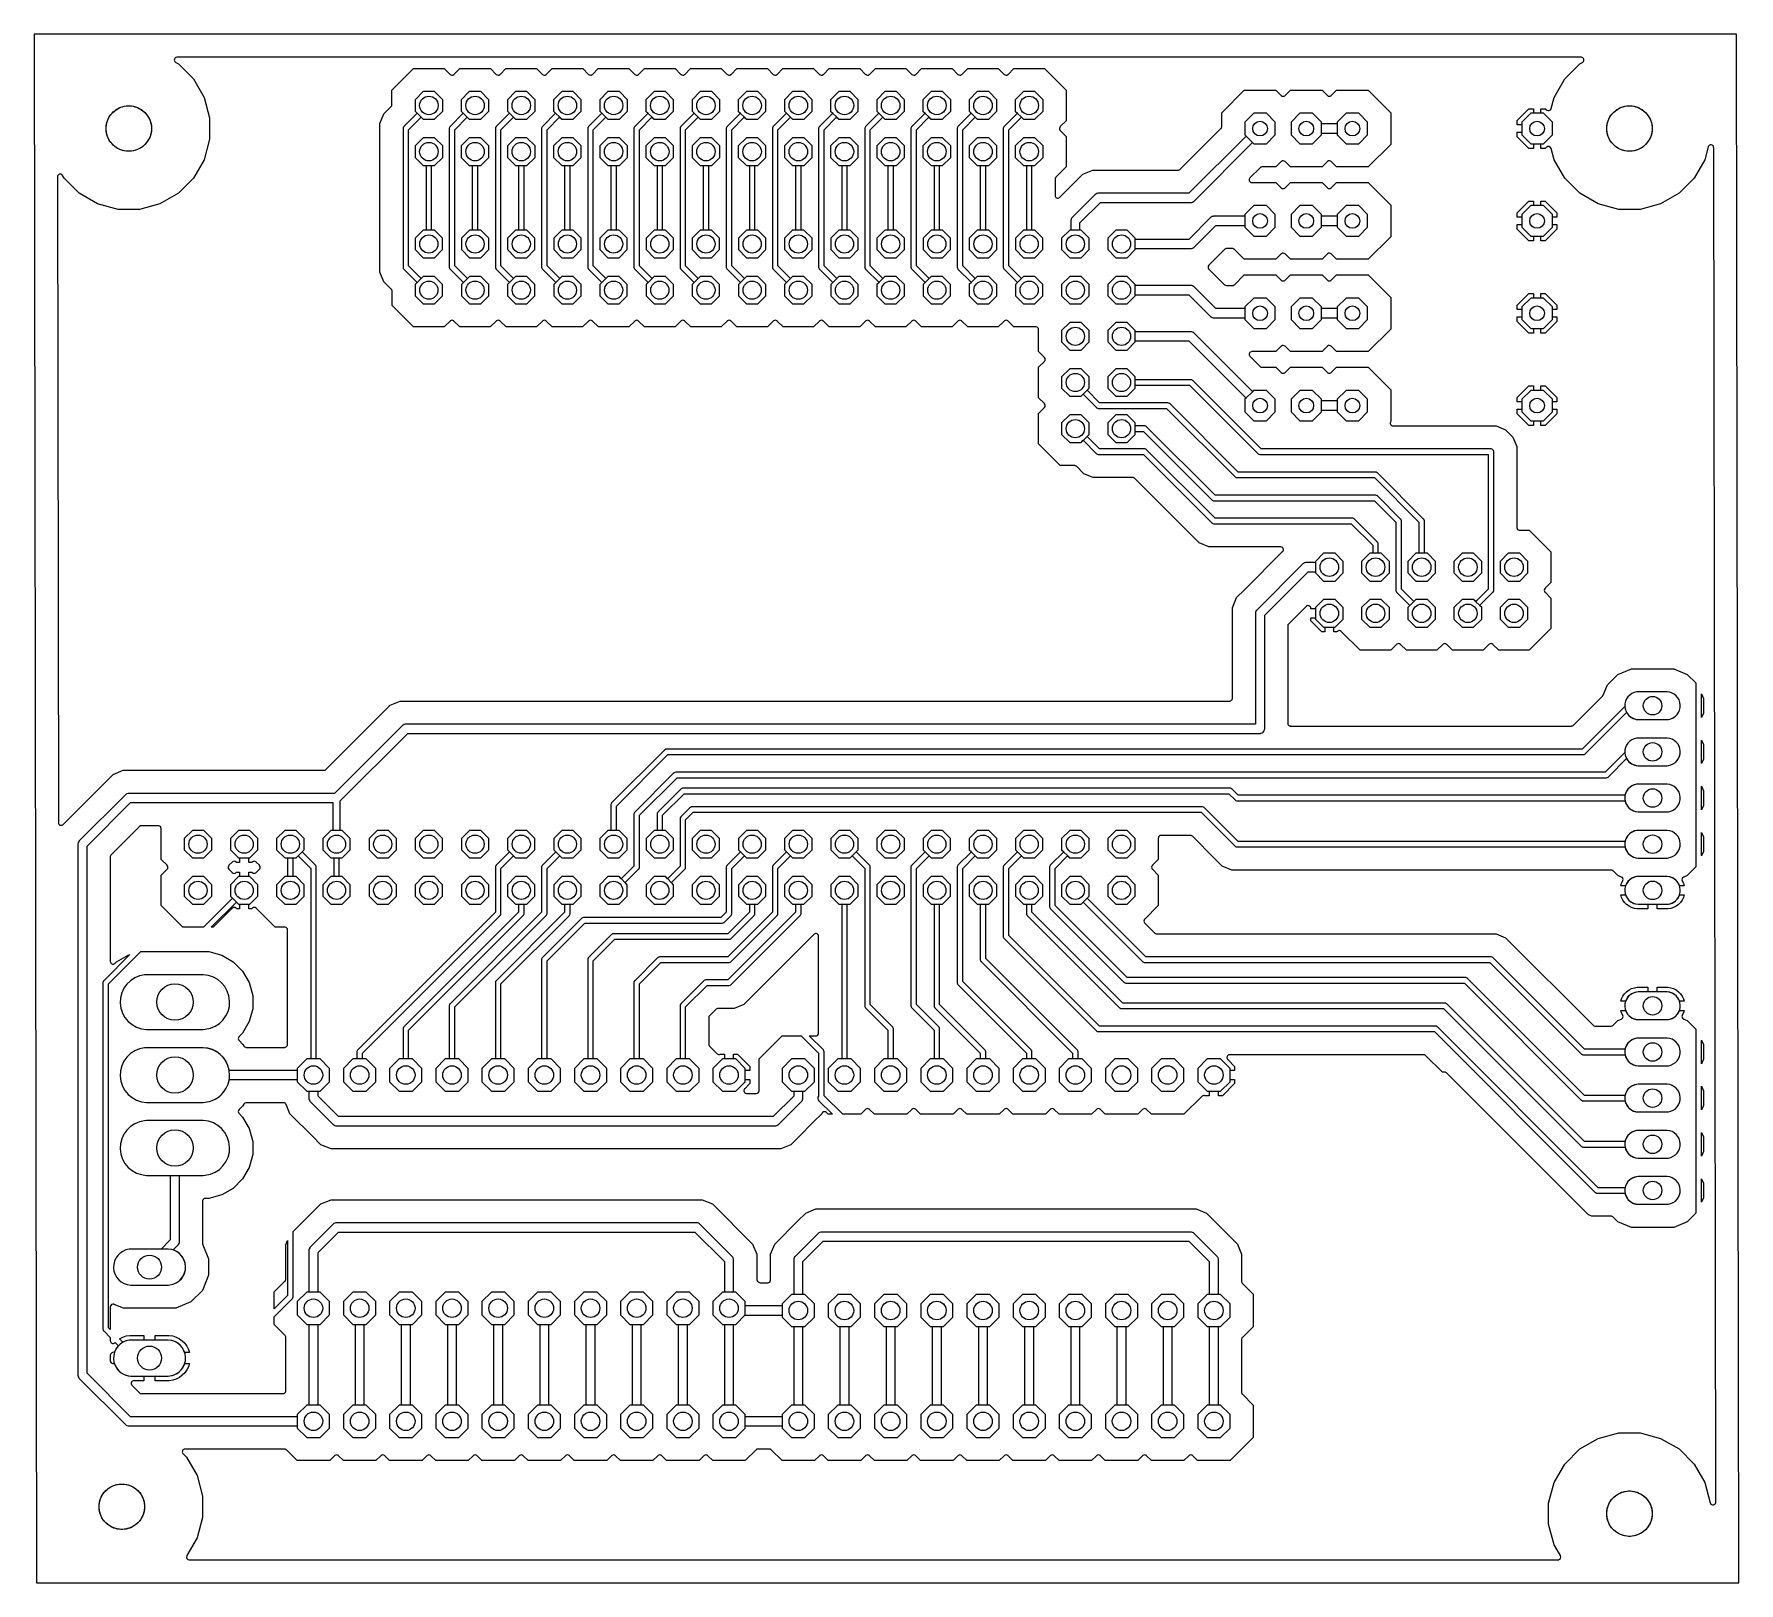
# Model space of a CAD drawing. Header units: millimetres. Extents: x -2.7 to 91.1, y 1.3 to 86.5.
import ezdxf

# ---------------------------------------------------------------- set-up
doc = ezdxf.new("R2010")
doc.units = ezdxf.units.MM

msp = doc.modelspace()

# ---------------------------------------------------------------- linework, layer by layer
at = {"layer": '16_copper'}
for points in [[(87.812, 39.696, 0.276737), (87.159, 40.132), (85.561, 40.132), (85.486, 40.125, 0.276738), (84.88, 39.627), (84.879, 39.624), (84.612, 39.624), (84.656, 39.76), (84.725, 39.894), (84.728, 39.903), (84.733, 39.912, 0.387506), (84.653, 40.102), (84.651, 40.103), (84.65, 40.103), (84.647, 40.104), (84.447, 40.187), (84.191, 40.443), (84.187, 40.447), (84.184, 40.45), (84.183, 40.451, 0.153125), (84.099, 40.487), (84.084, 40.488), (63.217, 40.488), (62.694, 40.704), (62.273, 41.126), (62.273, 41.126), (61.05, 42.348), (61.046, 42.352), (61.042, 42.356, 0.153125), (60.958, 42.392), (60.943, 42.393), (59.326, 42.393), (59.323, 42.392), (59.319, 42.392, 0.370187), (59.175, 42.256), (59.174, 42.24), (59.174, 41.072), (58.85, 40.748), (58.849, 40.746, 0.380893), (58.84, 40.544), (58.85, 40.532), (59.174, 40.208), (59.174, 38.532), (58.425, 37.782), (58.422, 37.779), (58.419, 37.777, 0.370187), (58.414, 37.578), (58.425, 37.567), (58.965, 37.027), (58.969, 37.023), (58.973, 37.019, 0.153125), (59.057, 36.983), (59.072, 36.982), (77.753, 36.982), (78.276, 36.766), (83.095, 31.947), (83.099, 31.943), (83.103, 31.939, 0.153125), (83.187, 31.903), (83.202, 31.902), (84.084, 31.902), (84.089, 31.903), (84.095, 31.903, 0.153128), (84.18, 31.937), (84.191, 31.947), (84.447, 32.203), (84.647, 32.286), (84.656, 32.29), (84.665, 32.294, 0.387532), (84.727, 32.49), (84.727, 32.492), (84.726, 32.493), (84.725, 32.496), (84.656, 32.63), (84.612, 32.766), (84.879, 32.766), (84.88, 32.763, 0.303347), (85.561, 32.258), (87.159, 32.258), (87.234, 32.265, 0.276738), (87.84, 32.763), (87.841, 32.766), (88.108, 32.766), (88.064, 32.63), (87.995, 32.496), (87.992, 32.487), (87.987, 32.478, 0.387506), (88.067, 32.288), (88.069, 32.287), (88.07, 32.287), (88.073, 32.286), (88.273, 32.203), (88.748, 31.728), (88.748, 21.612), (88.273, 21.137), (87.526, 20.828), (85.194, 20.828), (84.447, 21.137), (84.191, 21.393), (84.187, 21.397), (84.183, 21.401, 0.153125), (84.099, 21.437), (84.084, 21.438), (83.029, 21.438), (82.839, 21.516), (75.038, 29.318), (75.033, 29.321), (75.029, 29.326, 0.153125), (74.946, 29.362), (74.93, 29.362), (74.798, 29.362), (73.877, 30.283), (73.873, 30.287), (73.869, 30.291, 0.153125), (73.785, 30.327), (73.77, 30.328), (63.097, 30.328), (63.095, 30.327), (63.093, 30.328, 0.622974), (62.979, 30.079), (62.989, 30.067), (63.373, 29.683), (63.373, 29.464), (63.119, 29.464), (63.119, 29.578), (62.598, 30.099), (61.862, 30.099), (61.341, 29.578), (61.341, 28.842), (61.862, 28.321), (61.976, 28.321), (61.976, 28.067), (61.743, 28.067), (61.735, 28.071, 0.272207), (61.582, 28.048), (61.571, 28.037), (60.584, 27.051), (58.796, 27.051), (58.528, 27.319), (58.525, 27.321), (58.522, 27.324, 0.370187), (58.324, 27.329), (58.312, 27.319), (58.044, 27.051), (56.256, 27.051), (55.988, 27.319), (55.985, 27.321), (55.982, 27.324, 0.370187), (55.784, 27.329), (55.772, 27.319), (55.504, 27.051), (53.716, 27.051), (53.448, 27.319), (53.445, 27.321), (53.442, 27.324, 0.370187), (53.244, 27.329), (53.232, 27.319), (52.964, 27.051), (51.176, 27.051), (50.908, 27.319), (50.905, 27.321), (50.902, 27.324, 0.370187), (50.704, 27.329), (50.692, 27.319), (50.424, 27.051), (48.636, 27.051), (48.368, 27.319), (48.365, 27.321), (48.362, 27.324, 0.370187), (48.164, 27.329), (48.152, 27.319), (47.884, 27.051), (46.096, 27.051), (45.828, 27.319), (45.825, 27.321), (45.822, 27.324, 0.370187), (45.624, 27.329), (45.612, 27.319), (45.344, 27.051), (43.556, 27.051), (43.288, 27.319), (43.285, 27.321), (43.282, 27.324, 0.370187), (43.084, 27.329), (43.072, 27.319), (42.804, 27.051), (41.816, 27.051), (40.792, 28.075), (40.792, 30.48), (40.792, 30.486), (40.792, 30.491, 0.153128), (40.758, 30.576), (40.748, 30.588), (39.967, 31.369), (40.289, 31.369), (40.295, 31.367), (40.308, 31.364, 0.436405), (40.487, 31.498), (40.488, 31.514), (40.488, 36.838), (40.487, 36.84), (40.488, 36.842, 0.622974), (40.239, 36.956), (40.227, 36.946), (36.787, 33.506), (36.366, 33.084), (35.843, 32.868), (34.942, 32.868), (34.937, 32.867), (34.931, 32.867, 0.153128), (34.846, 32.833), (34.835, 32.823), (34.487, 32.475), (34.483, 32.471), (34.479, 32.467, 0.153125), (34.443, 32.383), (34.442, 32.368), (34.442, 30.904), (34.443, 30.898), (34.443, 30.893, 0.153124), (34.477, 30.808), (34.487, 30.796), (34.901, 30.383), (34.904, 30.38), (34.906, 30.377, 0.268082), (35.072, 30.352), (35.074, 30.353), (35.306, 30.353), (35.306, 30.099), (35.192, 30.099), (34.671, 29.578), (34.671, 28.842), (35.192, 28.321), (35.928, 28.321), (36.449, 28.842), (36.449, 28.956), (36.703, 28.956), (36.703, 28.737), (36.421, 28.454), (36.419, 28.453), (36.418, 28.451, 0.622974), (36.513, 28.195), (36.528, 28.194), (37.059, 28.194), (37.062, 28.194), (37.066, 28.194, 0.370187), (37.21, 28.331), (37.211, 28.346), (37.211, 30.104), (38.476, 31.369), (39.535, 31.369), (40.488, 30.417), (40.488, 28.073), (40.473, 28.055, 0.361417), (40.496, 27.796), (41.242, 27.051), (41.016, 27.051), (40.919, 27.147), (40.917, 27.149), (40.915, 27.151, 0.417866), (40.699, 27.142), (40.697, 27.14), (40.695, 27.138, 0.04296), (40.677, 27.112), (40.671, 27.098), (40.662, 27.077), (40.212, 26.627), (39.413, 25.828), (39.413, 25.828), (38.963, 25.378), (38.403, 25.146), (13.667, 25.146), (13.107, 25.378), (12.657, 25.828), (12.657, 25.828), (11.408, 27.077), (11.195, 27.592), (11.192, 27.596), (11.191, 27.601, 0.258803), (11.069, 27.685), (11.054, 27.686), (8.997, 27.686), (8.987, 27.685), (8.977, 27.685, 0.17068), (8.887, 27.639), (8.885, 27.636), (8.881, 27.631), (8.874, 27.623), (8.869, 27.616), (8.868, 27.614), (8.867, 27.613), (8.865, 27.61), (8.805, 27.506), (8.61, 27.311), (8.608, 27.308), (8.605, 27.306, 0.370187), (8.6, 27.107), (8.61, 27.096), (8.805, 26.901), (9.171, 26.268), (9.36, 25.562), (9.36, 24.831), (9.171, 24.126), (8.805, 23.493), (8.289, 22.976), (7.656, 22.611), (6.95, 22.422), (6.756, 22.422), (6.753, 22.421), (6.749, 22.422, 0.370187), (6.605, 22.285), (6.604, 22.269), (6.604, 19.921), (6.605, 19.914), (6.605, 19.907, 0.050692), (6.61, 19.877), (6.616, 19.862), (6.934, 19.093), (6.934, 18.194), (6.59, 17.363), (5.954, 16.727), (5.123, 16.383), (2.243, 16.383), (1.735, 16.593), (1.732, 16.594), (1.729, 16.596, 0.490278), (1.525, 16.468), (1.524, 16.453), (1.524, 15.202), (1.422, 15.303), (1.422, 34.227), (3.188, 35.992), (3.21, 35.998), (6.95, 35.998), (7.656, 35.809), (8.289, 35.444), (8.805, 34.927), (9.171, 34.294), (9.36, 33.589), (9.36, 32.858), (9.171, 32.152), (8.805, 31.519), (8.61, 31.324), (8.608, 31.321), (8.605, 31.319, 0.370187), (8.6, 31.12), (8.61, 31.109), (8.805, 30.914), (8.865, 30.81), (8.871, 30.802), (8.877, 30.793, 0.205411), (8.982, 30.735), (8.99, 30.734), (8.992, 30.734), (8.994, 30.734), (8.997, 30.734), (11.108, 30.734), (11.113, 30.735), (11.119, 30.734, 0.14111), (11.204, 30.768), (11.215, 30.779), (11.233, 30.796, 0.172388), (11.277, 30.888), (11.278, 30.904), (11.278, 37.194), (11.277, 37.197), (11.277, 37.201, 0.370187), (11.141, 37.345), (11.125, 37.346), (10.592, 37.346), (9.549, 38.388), (9.546, 38.391), (9.544, 38.394, 0.370187), (9.345, 38.399), (9.334, 38.388), (9.308, 38.362), (9.14, 38.362), (9.14, 38.616), (9.202, 38.616), (9.644, 39.058), (9.644, 39.682), (9.202, 40.124), (9.14, 40.124), (9.14, 40.378), (9.308, 40.378), (9.334, 40.352, 0.384471), (9.538, 40.341), (9.549, 40.352), (9.73, 40.532), (9.731, 40.534, 0.380888), (9.74, 40.736), (9.73, 40.748), (9.549, 40.928), (9.546, 40.931), (9.544, 40.934, 0.370187), (9.345, 40.939), (9.334, 40.928), (9.308, 40.902), (9.14, 40.902), (9.14, 41.156), (9.202, 41.156), (9.644, 41.598), (9.644, 42.222), (9.202, 42.664), (8.578, 42.664), (8.136, 42.222), (8.136, 41.598), (8.578, 41.156), (8.64, 41.156), (8.64, 40.902), (8.472, 40.902), (8.446, 40.928, 0.384471), (8.242, 40.939), (8.231, 40.928), (8.05, 40.748), (8.049, 40.746, 0.380847), (8.04, 40.544), (8.05, 40.532), (8.231, 40.352), (8.234, 40.349), (8.236, 40.346, 0.370187), (8.435, 40.341), (8.446, 40.352), (8.472, 40.378), (8.64, 40.378), (8.64, 40.124), (8.578, 40.124), (8.136, 39.682), (8.136, 39.058), (8.249, 38.945), (6.65, 37.346), (5.512, 37.346), (4.326, 38.532), (4.326, 40.208), (4.65, 40.532), (4.651, 40.534, 0.380897), (4.66, 40.736), (4.65, 40.748), (4.326, 41.072), (4.326, 42.774), (4.326, 42.777), (4.326, 42.781), (4.326, 42.781, 0.370187), (4.189, 42.925), (4.174, 42.926), (3.234, 42.926), (3.229, 42.925), (3.223, 42.926, 0.153128), (3.138, 42.892), (3.127, 42.881), (1.569, 41.323), (1.565, 41.319), (1.561, 41.315, 0.153125), (1.525, 41.231), (1.524, 41.216), (1.524, 35.464), (1.524, 35.463), (1.524, 35.461, 0.622978), (1.773, 35.346), (1.784, 35.357), (1.871, 35.444), (2.504, 35.809), (2.599, 35.834), (1.162, 34.398), (1.159, 34.393), (1.154, 34.389, 0.153125), (1.118, 34.306), (1.118, 34.29), (1.118, 15.24), (1.118, 15.234), (1.118, 15.229, 0.153128), (1.152, 15.144), (1.162, 15.132), (1.524, 14.77), (1.524, 14.599), (1.524, 14.598), (1.524, 14.596, 0.622978), (1.773, 14.481), (1.784, 14.492), (1.793, 14.501), (1.973, 14.321), (1.961, 14.31, 0.087489), (1.776, 14.019), (1.749, 13.945, 0.518576), (1.525, 13.808), (1.524, 13.792), (1.524, 13.487), (1.524, 13.484), (1.524, 13.48, 0.370187), (1.661, 13.336), (1.676, 13.335), (1.749, 13.335), (1.776, 13.26, 0.291474), (2.649, 12.649), (3.378, 12.649), (3.378, 12.395), (2.828, 12.395), (2.826, 12.395), (2.824, 12.395, 0.622974), (2.71, 12.147), (2.72, 12.135), (3.127, 11.729), (3.131, 11.725), (3.135, 11.721, 0.153125), (3.219, 11.685), (3.234, 11.684), (11.024, 11.684), (11.027, 11.684), (11.031, 11.684, 0.370187), (11.175, 11.821), (11.176, 11.836), (11.176, 14.791), (11.175, 14.796), (11.176, 14.802, 0.153128), (11.142, 14.887), (11.131, 14.898), (10.541, 15.489), (10.541, 15.913), (11.538, 16.91), (11.541, 16.915), (11.546, 16.919, 0.153125), (11.582, 17.002), (11.582, 17.018), (11.582, 20.596), (13.107, 22.12), (13.667, 22.352), (34.085, 22.352), (34.645, 22.12), (36.852, 19.913), (37.084, 19.353), (37.084, 17.975), (37.085, 17.97), (37.084, 17.964, 0.101646), (37.101, 17.905), (37.107, 17.897), (37.111, 17.888, 0.015582), (37.118, 17.879), (37.129, 17.868), (37.172, 17.825, 0.172358), (37.264, 17.781), (37.279, 17.78), (37.694, 17.78), (37.697, 17.78), (37.701, 17.78, 0.370187), (37.845, 17.917), (37.846, 17.932), (37.846, 19.353), (38.078, 19.913), (39.327, 21.162), (39.327, 21.162), (39.777, 21.612), (40.337, 21.844), (61.263, 21.844), (61.823, 21.612), (63.522, 19.913), (63.754, 19.353), (63.754, 17.848), (63.755, 17.843), (63.754, 17.837, 0.153128), (63.788, 17.752), (63.799, 17.741), (64.389, 17.15), (64.389, 15.362), (63.799, 14.771), (63.795, 14.767), (63.791, 14.763, 0.153125), (63.755, 14.679), (63.754, 14.664), (63.754, 11.752), (63.755, 11.747), (63.754, 11.741, 0.153128), (63.788, 11.656), (63.799, 11.645), (64.389, 11.054), (64.389, 9.266), (63.124, 8.001), (61.336, 8.001), (61.068, 8.269), (61.065, 8.271), (61.062, 8.274, 0.370187), (60.864, 8.279), (60.852, 8.269), (60.584, 8.001), (58.796, 8.001), (58.528, 8.269), (58.525, 8.271), (58.522, 8.274, 0.370187), (58.324, 8.279), (58.312, 8.269), (58.044, 8.001), (56.256, 8.001), (55.988, 8.269), (55.985, 8.271), (55.982, 8.274, 0.370187), (55.784, 8.279), (55.772, 8.269), (55.504, 8.001), (53.716, 8.001), (53.448, 8.269), (53.445, 8.271), (53.442, 8.274, 0.370187), (53.244, 8.279), (53.232, 8.269), (52.964, 8.001), (51.176, 8.001), (50.908, 8.269), (50.905, 8.271), (50.902, 8.274, 0.370187), (50.704, 8.279), (50.692, 8.269), (50.424, 8.001), (48.636, 8.001), (48.368, 8.269), (48.365, 8.271), (48.362, 8.274, 0.370187), (48.164, 8.279), (48.152, 8.269), (47.884, 8.001), (46.096, 8.001), (45.828, 8.269), (45.825, 8.271), (45.822, 8.274, 0.370187), (45.624, 8.279), (45.612, 8.269), (45.344, 8.001), (43.556, 8.001), (43.288, 8.269), (43.285, 8.271), (43.282, 8.274, 0.370187), (43.084, 8.279), (43.072, 8.269), (42.804, 8.001), (41.016, 8.001), (40.748, 8.269), (40.745, 8.271), (40.742, 8.274, 0.370187), (40.544, 8.279), (40.532, 8.269), (40.264, 8.001), (38.476, 8.001), (37.885, 8.591), (37.881, 8.595), (37.877, 8.599, 0.153125), (37.793, 8.635), (37.778, 8.636), (37.152, 8.636), (37.147, 8.635), (37.141, 8.636, 0.153128), (37.056, 8.602), (37.045, 8.591), (36.454, 8.001), (34.666, 8.001), (34.398, 8.269), (34.395, 8.271), (34.392, 8.274, 0.370187), (34.194, 8.279), (34.182, 8.269), (33.914, 8.001), (32.126, 8.001), (31.858, 8.269), (31.855, 8.271), (31.852, 8.274, 0.370187), (31.654, 8.279), (31.642, 8.269), (31.374, 8.001), (29.586, 8.001), (29.318, 8.269), (29.315, 8.271), (29.312, 8.274, 0.370187), (29.114, 8.279), (29.102, 8.269), (28.834, 8.001), (27.046, 8.001), (26.778, 8.269), (26.775, 8.271), (26.772, 8.274, 0.370187), (26.574, 8.279), (26.562, 8.269), (26.294, 8.001), (24.506, 8.001), (24.238, 8.269), (24.235, 8.271), (24.232, 8.274, 0.370187), (24.034, 8.279), (24.022, 8.269), (23.754, 8.001), (21.966, 8.001), (21.698, 8.269), (21.695, 8.271), (21.692, 8.274, 0.370187), (21.494, 8.279), (21.482, 8.269), (21.214, 8.001), (19.426, 8.001), (19.158, 8.269), (19.155, 8.271), (19.152, 8.274, 0.370187), (18.954, 8.279), (18.942, 8.269), (18.674, 8.001), (16.886, 8.001), (16.618, 8.269), (16.615, 8.271), (16.612, 8.274, 0.370187), (16.414, 8.279), (16.402, 8.269), (16.134, 8.001), (14.346, 8.001), (14.078, 8.269), (14.075, 8.271), (14.072, 8.274, 0.370187), (13.874, 8.279), (13.862, 8.269), (13.594, 8.001), (11.806, 8.001), (11.215, 8.591), (11.211, 8.595), (11.207, 8.599, 0.153125), (11.123, 8.635), (11.108, 8.636), (5.638, 8.636), (5.636, 8.636), (5.634, 8.636, 0.622974), (5.52, 8.387), (5.53, 8.376), (5.716, 8.19), (6.301, 7.177), (6.604, 6.046), (6.604, 4.876), (6.301, 3.745), (5.737, 2.769), (5.732, 2.757), (5.726, 2.745, 0.490278), (5.854, 2.541), (5.857, 2.541), (5.859, 2.54), (5.861, 2.54), (5.869, 2.54), (81.16, 2.54), (81.173, 2.541), (81.185, 2.542, 0.490286), (81.299, 2.755), (81.297, 2.758), (81.297, 2.759), (81.296, 2.761), (81.292, 2.769), (80.948, 3.364), (80.645, 4.495), (80.645, 5.665), (80.948, 6.796), (81.533, 7.809), (82.361, 8.637), (83.374, 9.222), (84.505, 9.525), (85.675, 9.525), (86.806, 9.222), (87.819, 8.637), (88.647, 7.809), (89.232, 6.796), (89.534, 5.67), (89.538, 5.659), (89.541, 5.649, 0.77361), (89.833, 5.694), (89.833, 5.701), (89.833, 5.703), (89.833, 5.704), (89.833, 5.709), (89.722, 80.236), (89.721, 80.247), (89.721, 80.258, 0.773609), (89.428, 80.291), (89.425, 80.284), (89.424, 80.282), (89.424, 80.28), (89.423, 80.276), (89.232, 79.564), (88.647, 78.551), (87.819, 77.723), (86.806, 77.138), (85.675, 76.835), (84.505, 76.835), (83.374, 77.138), (82.361, 77.723), (81.533, 78.551), (80.948, 79.564), (80.782, 80.184), (80.777, 80.196), (80.773, 80.208, 0.490285), (80.539, 80.263), (80.536, 80.26), (80.535, 80.259), (80.533, 80.258), (80.527, 80.252), (80.462, 80.188), (80.213, 80.188), (80.213, 80.442), (80.357, 80.442), (80.848, 80.933), (80.848, 81.627), (80.357, 82.118), (80.213, 82.118), (80.213, 82.372), (80.462, 82.372), (80.527, 82.308), (80.537, 82.3), (80.546, 82.291, 0.49028), (80.777, 82.361), (80.778, 82.365), (80.779, 82.366), (80.779, 82.368), (80.782, 82.376), (80.948, 82.996), (81.533, 84.009), (82.361, 84.837), (82.509, 84.923), (82.514, 84.926), (82.52, 84.929, 0.695633), (82.449, 85.206), (82.433, 85.207), (5.197, 85.207), (5.191, 85.206), (5.184, 85.206, 0.695635), (5.108, 84.931), (5.121, 84.923), (5.269, 84.837), (6.097, 84.009), (6.682, 82.996), (6.985, 81.865), (6.985, 80.695), (6.682, 79.564), (6.097, 78.551), (5.269, 77.723), (4.256, 77.138), (3.125, 76.835), (1.955, 76.835), (0.824, 77.138), (-0.189, 77.723), (-1.017, 78.551), (-1.101, 78.696), (-1.105, 78.702), (-1.108, 78.707, 0.695639), (-1.385, 78.635), (-1.385, 78.62), (-1.332, 43.101), (-1.332, 43.099), (-1.332, 43.097, 0.622974), (-1.084, 42.983), (-1.072, 42.993), (1.227, 45.292), (1.677, 45.742), (2.237, 45.974), (13.276, 45.974), (13.281, 45.975), (13.287, 45.974, 0.153128), (13.372, 46.008), (13.383, 46.019), (16.467, 49.102), (16.467, 49.102), (16.917, 49.552), (17.477, 49.784), (63.094, 49.784), (63.097, 49.784), (63.101, 49.784, 0.370187), (63.245, 49.921), (63.246, 49.936), (63.246, 54.913), (63.478, 55.473), (63.928, 55.923), (66.012, 58.007), (66.013, 58.009), (66.015, 58.01, 0.622974), (65.92, 58.267), (65.904, 58.268), (61.947, 58.268), (61.424, 58.484), (57.875, 62.033), (57.871, 62.037), (57.867, 62.041, 0.153125), (57.783, 62.077), (57.768, 62.078), (55.597, 62.078), (55.074, 62.294), (54.667, 62.701), (54.663, 62.705), (54.659, 62.709, 0.153125), (54.575, 62.745), (54.559, 62.746), (53.772, 62.746), (52.586, 63.932), (52.586, 65.608), (52.91, 65.932), (52.912, 65.935), (52.915, 65.938, 0.370187), (52.92, 66.136), (52.91, 66.148), (52.586, 66.472), (52.586, 68.148), (52.91, 68.472), (52.912, 68.475), (52.915, 68.478, 0.370187), (52.92, 68.676), (52.91, 68.688), (52.586, 69.012), (52.586, 70.214), (52.586, 70.217), (52.586, 70.221, 0.370187), (52.449, 70.365), (52.434, 70.366), (51.232, 70.366), (50.908, 70.69), (50.905, 70.692), (50.902, 70.695, 0.370187), (50.704, 70.7), (50.692, 70.69), (50.368, 70.366), (48.692, 70.366), (48.368, 70.69), (48.365, 70.692), (48.362, 70.695, 0.370187), (48.164, 70.7), (48.152, 70.69), (47.828, 70.366), (46.152, 70.366), (45.828, 70.69), (45.825, 70.692), (45.822, 70.695, 0.370187), (45.624, 70.7), (45.612, 70.69), (45.288, 70.366), (43.612, 70.366), (43.288, 70.69), (43.285, 70.692), (43.282, 70.695, 0.370187), (43.084, 70.7), (43.072, 70.69), (42.748, 70.366), (41.072, 70.366), (40.748, 70.69), (40.745, 70.692), (40.742, 70.695, 0.370187), (40.544, 70.7), (40.532, 70.69), (40.208, 70.366), (38.532, 70.366), (38.208, 70.69), (38.205, 70.692), (38.202, 70.695, 0.370187), (38.004, 70.7), (37.992, 70.69), (37.668, 70.366), (35.992, 70.366), (35.668, 70.69), (35.665, 70.692), (35.662, 70.695, 0.370187), (35.464, 70.7), (35.452, 70.69), (35.128, 70.366), (33.452, 70.366), (33.128, 70.69), (33.125, 70.692), (33.122, 70.695, 0.370187), (32.924, 70.7), (32.912, 70.69), (32.588, 70.366), (30.912, 70.366), (30.588, 70.69), (30.585, 70.692), (30.582, 70.695, 0.370187), (30.384, 70.7), (30.372, 70.69), (30.048, 70.366), (28.372, 70.366), (28.048, 70.69), (28.045, 70.692), (28.042, 70.695, 0.370187), (27.844, 70.7), (27.832, 70.69), (27.508, 70.366), (25.832, 70.366), (25.508, 70.69), (25.505, 70.692), (25.502, 70.695, 0.370187), (25.304, 70.7), (25.292, 70.69), (24.968, 70.366), (23.292, 70.366), (22.968, 70.69), (22.965, 70.692), (22.962, 70.695, 0.370187), (22.764, 70.7), (22.752, 70.69), (22.428, 70.366), (20.752, 70.366), (20.428, 70.69), (20.425, 70.692), (20.422, 70.695, 0.370187), (20.224, 70.7), (20.212, 70.69), (19.888, 70.366), (18.212, 70.366), (17.026, 71.552), (17.026, 72.339), (17.026, 72.343), (17.026, 72.347, 0.050699), (17.021, 72.377), (17.021, 72.379), (17.02, 72.381, 0.031917), (17.014, 72.399), (17.012, 72.403), (17.01, 72.406), (17.01, 72.408), (17.009, 72.41, 0.031917), (16.999, 72.426), (16.996, 72.429), (16.994, 72.432), (16.993, 72.434), (16.992, 72.435), (16.981, 72.447), (16.574, 72.854), (16.358, 73.377), (16.358, 81.563), (16.574, 82.086), (16.973, 82.485), (16.977, 82.489), (16.981, 82.493, 0.153125), (17.017, 82.577), (17.018, 82.593), (17.018, 83.392), (18.208, 84.582), (19.892, 84.582), (20.212, 84.261), (20.215, 84.259), (20.218, 84.256, 0.370187), (20.416, 84.251), (20.428, 84.261), (20.748, 84.582), (22.432, 84.582), (22.752, 84.261), (22.755, 84.259), (22.758, 84.256, 0.370187), (22.956, 84.251), (22.968, 84.261), (23.288, 84.582), (24.972, 84.582), (25.292, 84.261), (25.295, 84.259), (25.298, 84.256, 0.370187), (25.496, 84.251), (25.508, 84.261), (25.828, 84.582), (27.512, 84.582), (27.832, 84.261), (27.835, 84.259), (27.838, 84.256, 0.370187), (28.036, 84.251), (28.048, 84.261), (28.368, 84.582), (30.052, 84.582), (30.372, 84.261), (30.375, 84.259), (30.378, 84.256, 0.370187), (30.576, 84.251), (30.588, 84.261), (30.908, 84.582), (32.592, 84.582), (32.912, 84.261), (32.915, 84.259), (32.918, 84.256, 0.370187), (33.116, 84.251), (33.128, 84.261), (33.448, 84.582), (35.132, 84.582), (35.452, 84.261), (35.455, 84.259), (35.458, 84.256, 0.370187), (35.656, 84.251), (35.668, 84.261), (35.988, 84.582), (37.672, 84.582), (37.992, 84.261), (37.995, 84.259), (37.998, 84.256, 0.370187), (38.196, 84.251), (38.208, 84.261), (38.528, 84.582), (40.212, 84.582), (40.532, 84.261), (40.535, 84.259), (40.538, 84.256, 0.370187), (40.736, 84.251), (40.748, 84.261), (41.068, 84.582), (42.752, 84.582), (43.072, 84.261), (43.075, 84.259), (43.078, 84.256, 0.370187), (43.276, 84.251), (43.288, 84.261), (43.608, 84.582), (45.292, 84.582), (45.612, 84.261), (45.615, 84.259), (45.618, 84.256, 0.370187), (45.816, 84.251), (45.828, 84.261), (46.148, 84.582), (47.832, 84.582), (48.152, 84.261), (48.155, 84.259), (48.158, 84.256, 0.370187), (48.356, 84.251), (48.368, 84.261), (48.688, 84.582), (50.372, 84.582), (50.692, 84.261), (50.695, 84.259), (50.698, 84.256, 0.370187), (50.896, 84.251), (50.908, 84.261), (51.228, 84.582), (52.912, 84.582), (54.102, 83.392), (54.102, 81.708), (53.781, 81.388), (53.779, 81.385), (53.776, 81.382, 0.370187), (53.771, 81.184), (53.781, 81.172), (54.102, 80.852), (54.102, 79.168), (53.537, 78.603), (53.533, 78.599), (53.529, 78.595, 0.153125), (53.493, 78.511), (53.492, 78.496), (53.492, 77.606), (53.493, 77.604), (53.492, 77.602, 0.622974), (53.741, 77.487), (53.753, 77.498), (54.567, 78.312), (55.017, 78.762), (55.577, 78.994), (60.266, 78.994), (60.271, 78.995), (60.277, 78.994, 0.153128), (60.362, 79.028), (60.373, 79.039), (62.617, 81.282), (62.621, 81.287), (62.625, 81.291, 0.153125), (62.661, 81.375), (62.662, 81.39), (62.662, 82.153), (63.897, 83.388), (65.643, 83.388), (65.932, 83.099), (65.935, 83.097), (65.938, 83.094, 0.370187), (66.136, 83.089), (66.148, 83.099), (66.437, 83.388), (68.183, 83.388), (68.472, 83.099), (68.475, 83.097), (68.478, 83.094, 0.370187), (68.676, 83.089), (68.688, 83.099), (68.977, 83.388), (70.723, 83.388), (71.958, 82.153), (71.958, 80.407), (70.723, 79.172), (68.977, 79.172), (68.688, 79.461), (68.685, 79.463), (68.682, 79.466, 0.370187), (68.484, 79.471), (68.472, 79.461), (68.183, 79.172), (66.437, 79.172), (66.148, 79.461), (66.145, 79.463), (66.142, 79.466, 0.370187), (65.944, 79.471), (65.932, 79.461), (65.643, 79.172), (64.88, 79.172), (64.874, 79.171), (64.869, 79.171, 0.153128), (64.784, 79.138), (64.772, 79.127), (64.214, 78.568), (64.212, 78.567), (64.211, 78.566, 0.622974), (64.306, 78.309), (64.321, 78.308), (65.643, 78.308), (65.932, 78.019), (65.935, 78.017), (65.938, 78.014, 0.370187), (66.136, 78.009), (66.148, 78.019), (66.437, 78.308), (68.183, 78.308), (68.472, 78.019), (68.475, 78.017), (68.478, 78.014, 0.370187), (68.676, 78.009), (68.688, 78.019), (68.977, 78.308), (70.723, 78.308), (71.958, 77.073), (71.958, 75.327), (70.723, 74.092), (68.977, 74.092), (68.688, 74.381), (68.685, 74.383), (68.682, 74.386, 0.370187), (68.484, 74.391), (68.472, 74.381), (68.183, 74.092), (66.437, 74.092), (66.148, 74.381), (66.145, 74.383), (66.142, 74.386, 0.370187), (65.944, 74.391), (65.932, 74.381), (65.643, 74.092), (63.897, 74.092), (63.357, 74.631), (63.353, 74.635), (63.349, 74.639, 0.153125), (63.265, 74.675), (63.249, 74.676), (62.924, 74.676), (62.919, 74.675), (62.913, 74.676, 0.153128), (62.828, 74.642), (62.817, 74.631), (61.953, 73.768), (61.951, 73.765), (61.948, 73.762, 0.370187), (61.943, 73.564), (61.953, 73.552), (62.817, 72.689), (62.821, 72.685), (62.825, 72.681, 0.153125), (62.909, 72.645), (62.924, 72.644), (63.249, 72.644), (63.255, 72.645), (63.261, 72.644, 0.153128), (63.346, 72.678), (63.357, 72.689), (63.897, 73.228), (65.643, 73.228), (65.932, 72.939), (65.935, 72.937), (65.938, 72.934, 0.370187), (66.136, 72.929), (66.148, 72.939), (66.437, 73.228), (68.183, 73.228), (68.472, 72.939), (68.475, 72.937), (68.478, 72.934, 0.370187), (68.676, 72.929), (68.688, 72.939), (68.977, 73.228), (70.723, 73.228), (71.958, 71.993), (71.958, 70.247), (70.723, 69.012), (68.977, 69.012), (68.688, 69.301), (68.685, 69.303), (68.682, 69.306, 0.370187), (68.484, 69.311), (68.472, 69.301), (68.183, 69.012), (66.437, 69.012), (66.148, 69.301), (66.145, 69.303), (66.142, 69.306, 0.370187), (65.944, 69.311), (65.932, 69.301), (65.643, 69.012), (64.321, 69.012), (64.319, 69.012), (64.318, 69.012, 0.622974), (64.203, 68.763), (64.214, 68.752), (64.772, 68.193), (64.777, 68.189), (64.781, 68.185, 0.153125), (64.865, 68.149), (64.88, 68.148), (65.643, 68.148), (65.932, 67.859), (65.935, 67.857), (65.938, 67.854, 0.370187), (66.136, 67.849), (66.148, 67.859), (66.437, 68.148), (68.183, 68.148), (68.472, 67.859), (68.475, 67.857), (68.478, 67.854, 0.370187), (68.676, 67.849), (68.688, 67.859), (68.977, 68.148), (70.723, 68.148), (71.958, 66.913), (71.958, 65.163), (71.955, 65.159, 0.562975), (72.066, 64.923), (72.082, 64.922), (77.753, 64.922), (78.276, 64.706), (78.676, 64.306), (78.892, 63.783), (78.892, 59.334), (78.893, 59.331), (78.893, 59.327, 0.370187), (79.029, 59.183), (79.045, 59.182), (79.582, 59.182), (80.772, 57.992), (80.772, 56.308), (80.451, 55.988), (80.45, 55.986, 0.380847), (80.441, 55.784), (80.451, 55.772), (80.772, 55.452), (80.772, 53.768), (79.582, 52.578), (77.898, 52.578), (77.578, 52.899), (77.575, 52.901), (77.572, 52.904, 0.370187), (77.374, 52.909), (77.362, 52.899), (77.042, 52.578), (75.358, 52.578), (75.038, 52.899), (75.035, 52.901), (75.032, 52.904, 0.370187), (74.834, 52.909), (74.822, 52.899), (74.502, 52.578), (72.818, 52.578), (72.498, 52.899), (72.495, 52.901), (72.492, 52.904, 0.370187), (72.294, 52.909), (72.282, 52.899), (71.962, 52.578), (70.278, 52.578), (69.239, 53.617), (69.236, 53.619), (69.234, 53.622, 0.370183), (69.035, 53.627), (69.024, 53.617), (69.001, 53.594), (68.834, 53.594), (68.834, 53.848), (68.896, 53.848), (69.342, 54.294), (69.342, 54.926), (68.896, 55.372), (68.264, 55.372), (67.818, 54.926), (67.818, 54.864), (67.564, 54.864), (67.564, 54.881, 0.631683), (67.315, 54.999), (67.304, 54.989), (66.339, 54.023), (66.335, 54.019), (66.331, 54.015, 0.153125), (66.295, 53.931), (66.294, 53.916), (66.294, 48.565), (66.294, 48.561), (66.294, 48.557, 0.370187), (66.431, 48.413), (66.446, 48.412), (81.898, 48.412), (81.903, 48.413), (81.909, 48.413, 0.153128), (81.994, 48.447), (82.005, 48.457), (83.604, 50.055), (83.608, 50.06), (83.613, 50.065, 0.050691), (83.63, 50.09), (83.637, 50.105), (83.875, 50.681), (84.447, 51.253), (85.194, 51.562), (87.526, 51.562), (88.273, 51.253), (88.748, 50.778), (88.748, 40.662), (88.273, 40.187), (88.073, 40.104), (88.064, 40.1), (88.055, 40.096, 0.387532), (87.993, 39.9), (87.993, 39.898), (87.994, 39.897), (87.995, 39.894), (88.064, 39.76), (88.108, 39.624), (87.841, 39.624), (87.84, 39.627)], [(19.804, 72.078), (19.804, 72.702), (19.362, 73.144), (18.738, 73.144), (18.625, 73.031), (17.932, 73.723), (17.932, 81.217), (18.619, 81.903), (18.734, 81.788), (19.366, 81.788), (19.812, 82.234), (19.812, 82.866), (19.366, 83.312), (18.734, 83.312), (18.288, 82.866), (18.288, 82.234), (18.403, 82.119), (17.672, 81.388), (17.669, 81.383), (17.664, 81.379, 0.153125), (17.628, 81.296), (17.628, 81.28), (17.628, 73.66), (17.628, 73.654), (17.628, 73.649, 0.153128), (17.662, 73.564), (17.672, 73.552), (18.409, 72.815), (18.296, 72.702), (18.296, 72.078), (18.738, 71.636), (19.362, 71.636)], [(22.344, 72.078), (22.344, 72.702), (21.902, 73.144), (21.278, 73.144), (21.165, 73.031), (20.472, 73.723), (20.472, 81.217), (21.159, 81.903), (21.274, 81.788), (21.906, 81.788), (22.352, 82.234), (22.352, 82.866), (21.906, 83.312), (21.274, 83.312), (20.828, 82.866), (20.828, 82.234), (20.943, 82.119), (20.212, 81.388), (20.209, 81.383), (20.204, 81.379, 0.153125), (20.168, 81.296), (20.168, 81.28), (20.168, 73.66), (20.168, 73.654), (20.168, 73.649, 0.153128), (20.202, 73.564), (20.212, 73.552), (20.949, 72.815), (20.836, 72.702), (20.836, 72.078), (21.278, 71.636), (21.902, 71.636)], [(24.884, 72.078), (24.884, 72.702), (24.442, 73.144), (23.818, 73.144), (23.705, 73.031), (23.012, 73.723), (23.012, 81.217), (23.699, 81.903), (23.814, 81.788), (24.446, 81.788), (24.892, 82.234), (24.892, 82.866), (24.446, 83.312), (23.814, 83.312), (23.368, 82.866), (23.368, 82.234), (23.483, 82.119), (22.752, 81.388), (22.749, 81.383), (22.744, 81.379, 0.153125), (22.708, 81.296), (22.708, 81.28), (22.708, 73.66), (22.708, 73.654), (22.708, 73.649, 0.153128), (22.742, 73.564), (22.752, 73.552), (23.489, 72.815), (23.376, 72.702), (23.376, 72.078), (23.818, 71.636), (24.442, 71.636)], [(27.424, 72.078), (27.424, 72.702), (26.982, 73.144), (26.358, 73.144), (26.245, 73.031), (25.552, 73.723), (25.552, 81.217), (26.239, 81.903), (26.354, 81.788), (26.986, 81.788), (27.432, 82.234), (27.432, 82.866), (26.986, 83.312), (26.354, 83.312), (25.908, 82.866), (25.908, 82.234), (26.023, 82.119), (25.292, 81.388), (25.289, 81.383), (25.284, 81.379, 0.153125), (25.248, 81.296), (25.248, 81.28), (25.248, 73.66), (25.248, 73.654), (25.248, 73.649, 0.153128), (25.282, 73.564), (25.292, 73.552), (26.029, 72.815), (25.916, 72.702), (25.916, 72.078), (26.358, 71.636), (26.982, 71.636)], [(29.964, 72.078), (29.964, 72.702), (29.522, 73.144), (28.898, 73.144), (28.785, 73.031), (28.092, 73.723), (28.092, 81.217), (28.779, 81.903), (28.894, 81.788), (29.526, 81.788), (29.972, 82.234), (29.972, 82.866), (29.526, 83.312), (28.894, 83.312), (28.448, 82.866), (28.448, 82.234), (28.563, 82.119), (27.832, 81.388), (27.829, 81.383), (27.824, 81.379, 0.153125), (27.788, 81.296), (27.788, 81.28), (27.788, 73.66), (27.788, 73.654), (27.788, 73.649, 0.153128), (27.822, 73.564), (27.832, 73.552), (28.569, 72.815), (28.456, 72.702), (28.456, 72.078), (28.898, 71.636), (29.522, 71.636)], [(32.504, 72.078), (32.504, 72.702), (32.062, 73.144), (31.438, 73.144), (31.325, 73.031), (30.632, 73.723), (30.632, 81.217), (31.319, 81.903), (31.434, 81.788), (32.066, 81.788), (32.512, 82.234), (32.512, 82.866), (32.066, 83.312), (31.434, 83.312), (30.988, 82.866), (30.988, 82.234), (31.103, 82.119), (30.372, 81.388), (30.369, 81.383), (30.364, 81.379, 0.153125), (30.328, 81.296), (30.328, 81.28), (30.328, 73.66), (30.328, 73.654), (30.328, 73.649, 0.153128), (30.362, 73.564), (30.372, 73.552), (31.109, 72.815), (30.996, 72.702), (30.996, 72.078), (31.438, 71.636), (32.062, 71.636)], [(35.044, 72.078), (35.044, 72.702), (34.602, 73.144), (33.978, 73.144), (33.865, 73.031), (33.172, 73.723), (33.172, 81.217), (33.859, 81.903), (33.974, 81.788), (34.606, 81.788), (35.052, 82.234), (35.052, 82.866), (34.606, 83.312), (33.974, 83.312), (33.528, 82.866), (33.528, 82.234), (33.643, 82.119), (32.912, 81.388), (32.909, 81.383), (32.904, 81.379, 0.153125), (32.868, 81.296), (32.868, 81.28), (32.868, 73.66), (32.868, 73.654), (32.868, 73.649, 0.153128), (32.902, 73.564), (32.912, 73.552), (33.649, 72.815), (33.536, 72.702), (33.536, 72.078), (33.978, 71.636), (34.602, 71.636)], [(37.584, 72.078), (37.584, 72.702), (37.142, 73.144), (36.518, 73.144), (36.405, 73.031), (35.712, 73.723), (35.712, 81.217), (36.399, 81.903), (36.514, 81.788), (37.146, 81.788), (37.592, 82.234), (37.592, 82.866), (37.146, 83.312), (36.514, 83.312), (36.068, 82.866), (36.068, 82.234), (36.183, 82.119), (35.452, 81.388), (35.449, 81.383), (35.444, 81.379, 0.153125), (35.408, 81.296), (35.408, 81.28), (35.408, 73.66), (35.408, 73.654), (35.408, 73.649, 0.153128), (35.442, 73.564), (35.452, 73.552), (36.189, 72.815), (36.076, 72.702), (36.076, 72.078), (36.518, 71.636), (37.142, 71.636)], [(40.124, 72.078), (40.124, 72.702), (39.682, 73.144), (39.058, 73.144), (38.945, 73.031), (38.252, 73.723), (38.252, 81.217), (38.939, 81.903), (39.054, 81.788), (39.686, 81.788), (40.132, 82.234), (40.132, 82.866), (39.686, 83.312), (39.054, 83.312), (38.608, 82.866), (38.608, 82.234), (38.723, 82.119), (37.992, 81.388), (37.989, 81.383), (37.984, 81.379, 0.153125), (37.948, 81.296), (37.948, 81.28), (37.948, 73.66), (37.948, 73.654), (37.948, 73.649, 0.153128), (37.982, 73.564), (37.992, 73.552), (38.729, 72.815), (38.616, 72.702), (38.616, 72.078), (39.058, 71.636), (39.682, 71.636)], [(42.664, 72.078), (42.664, 72.702), (42.222, 73.144), (41.598, 73.144), (41.485, 73.031), (40.792, 73.723), (40.792, 81.217), (41.479, 81.903), (41.594, 81.788), (42.226, 81.788), (42.672, 82.234), (42.672, 82.866), (42.226, 83.312), (41.594, 83.312), (41.148, 82.866), (41.148, 82.234), (41.263, 82.119), (40.532, 81.388), (40.529, 81.383), (40.524, 81.379, 0.153125), (40.488, 81.296), (40.488, 81.28), (40.488, 73.66), (40.488, 73.654), (40.488, 73.649, 0.153128), (40.522, 73.564), (40.532, 73.552), (41.269, 72.815), (41.156, 72.702), (41.156, 72.078), (41.598, 71.636), (42.222, 71.636)], [(45.204, 72.078), (45.204, 72.702), (44.762, 73.144), (44.138, 73.144), (44.025, 73.031), (43.332, 73.723), (43.332, 81.217), (44.019, 81.903), (44.134, 81.788), (44.766, 81.788), (45.212, 82.234), (45.212, 82.866), (44.766, 83.312), (44.134, 83.312), (43.688, 82.866), (43.688, 82.234), (43.803, 82.119), (43.072, 81.388), (43.069, 81.383), (43.064, 81.379, 0.153125), (43.028, 81.296), (43.028, 81.28), (43.028, 73.66), (43.028, 73.654), (43.028, 73.649, 0.153128), (43.062, 73.564), (43.072, 73.552), (43.809, 72.815), (43.696, 72.702), (43.696, 72.078), (44.138, 71.636), (44.762, 71.636)], [(47.744, 72.078), (47.744, 72.702), (47.302, 73.144), (46.678, 73.144), (46.565, 73.031), (45.872, 73.723), (45.872, 81.217), (46.559, 81.903), (46.674, 81.788), (47.306, 81.788), (47.752, 82.234), (47.752, 82.866), (47.306, 83.312), (46.674, 83.312), (46.228, 82.866), (46.228, 82.234), (46.343, 82.119), (45.612, 81.388), (45.609, 81.383), (45.604, 81.379, 0.153125), (45.568, 81.296), (45.568, 81.28), (45.568, 73.66), (45.568, 73.654), (45.568, 73.649, 0.153128), (45.602, 73.564), (45.612, 73.552), (46.349, 72.815), (46.236, 72.702), (46.236, 72.078), (46.678, 71.636), (47.302, 71.636)], [(50.284, 72.078), (50.284, 72.702), (49.842, 73.144), (49.218, 73.144), (49.105, 73.031), (48.412, 73.723), (48.412, 81.217), (49.099, 81.903), (49.214, 81.788), (49.846, 81.788), (50.292, 82.234), (50.292, 82.866), (49.846, 83.312), (49.214, 83.312), (48.768, 82.866), (48.768, 82.234), (48.883, 82.119), (48.152, 81.388), (48.149, 81.383), (48.144, 81.379, 0.153125), (48.108, 81.296), (48.108, 81.28), (48.108, 73.66), (48.108, 73.654), (48.108, 73.649, 0.153128), (48.142, 73.564), (48.152, 73.552), (48.889, 72.815), (48.776, 72.702), (48.776, 72.078), (49.218, 71.636), (49.842, 71.636)], [(52.824, 72.078), (52.824, 72.702), (52.382, 73.144), (51.758, 73.144), (51.645, 73.031), (50.952, 73.723), (50.952, 81.217), (51.639, 81.903), (51.754, 81.788), (52.386, 81.788), (52.832, 82.234), (52.832, 82.866), (52.386, 83.312), (51.754, 83.312), (51.308, 82.866), (51.308, 82.234), (51.423, 82.119), (50.692, 81.388), (50.689, 81.383), (50.684, 81.379, 0.153125), (50.648, 81.296), (50.648, 81.28), (50.648, 73.66), (50.648, 73.654), (50.648, 73.649, 0.153128), (50.682, 73.564), (50.692, 73.552), (51.429, 72.815), (51.316, 72.702), (51.316, 72.078), (51.758, 71.636), (52.382, 71.636)], [(55.861, 77.722), (55.841, 77.721, 0.118891), (55.731, 77.676), (55.701, 77.65), (55.7, 77.65), (55.7, 77.65), (54.43, 76.38), (54.418, 76.365), (54.405, 76.35, 0.118893), (54.359, 76.24), (54.356, 76.2, 0.000218), (54.356, 76.2), (54.356, 75.684), (54.298, 75.684), (53.856, 75.242), (53.856, 74.618), (54.298, 74.176), (54.922, 74.176), (55.364, 74.618), (55.364, 75.242), (54.922, 75.684), (54.864, 75.684), (54.864, 76.095), (55.985, 77.216), (60.96, 77.216), (60.979, 77.218), (60.999, 77.219, 0.118891), (61.109, 77.264), (61.139, 77.29), (61.14, 77.29), (61.14, 77.29), (64.357, 80.508), (64.423, 80.442), (65.117, 80.442), (65.608, 80.933), (65.608, 81.627), (65.117, 82.118), (64.423, 82.118), (63.932, 81.627), (63.932, 80.933), (63.998, 80.867), (60.855, 77.724), (55.88, 77.724)], [(62.211, 76.452), (62.191, 76.451, 0.118891), (62.081, 76.406), (62.051, 76.38), (62.05, 76.38), (62.05, 76.38), (60.855, 75.184), (57.904, 75.184), (57.904, 75.242), (57.462, 75.684), (56.838, 75.684), (56.396, 75.242), (56.396, 74.618), (56.838, 74.176), (57.462, 74.176), (57.904, 74.618), (57.904, 74.676), (60.96, 74.676), (60.979, 74.678), (60.999, 74.679, 0.118891), (61.109, 74.724), (61.139, 74.75), (61.14, 74.75), (61.14, 74.75), (62.335, 75.946), (63.932, 75.946), (63.932, 75.853), (64.423, 75.362), (65.117, 75.362), (65.608, 75.853), (65.608, 76.547), (65.117, 77.038), (64.423, 77.038), (63.932, 76.547), (63.932, 76.454), (62.23, 76.454)], [(65.608, 70.773), (65.608, 71.467), (65.117, 71.958), (64.423, 71.958), (63.932, 71.467), (63.932, 71.374), (62.335, 71.374), (61.14, 72.57), (61.125, 72.582), (61.11, 72.595, 0.118893), (61, 72.641), (60.96, 72.644, 0.000218), (60.96, 72.644), (57.904, 72.644), (57.904, 72.702), (57.462, 73.144), (56.838, 73.144), (56.396, 72.702), (56.396, 72.078), (56.838, 71.636), (57.462, 71.636), (57.904, 72.078), (57.904, 72.136), (60.855, 72.136), (62.05, 70.94), (62.065, 70.928), (62.08, 70.915, 0.118893), (62.19, 70.869), (62.23, 70.866, 0.000218), (62.23, 70.866), (63.932, 70.866), (63.932, 70.773), (64.423, 70.282), (65.117, 70.282)], [(65.608, 65.693), (65.608, 66.387), (65.117, 66.878), (64.423, 66.878), (64.357, 66.812), (61.14, 70.03), (61.125, 70.042), (61.11, 70.055, 0.118893), (61, 70.101), (60.96, 70.104, 0.000218), (60.96, 70.104), (57.904, 70.104), (57.904, 70.162), (57.462, 70.604), (56.838, 70.604), (56.396, 70.162), (56.396, 69.538), (56.838, 69.096), (57.462, 69.096), (57.904, 69.538), (57.904, 69.596), (60.855, 69.596), (63.998, 66.453), (63.932, 66.387), (63.932, 65.693), (64.423, 65.202), (65.117, 65.202)], [(74.422, 56.834), (74.422, 57.466), (73.976, 57.912), (73.812, 57.912), (73.812, 59.69), (73.812, 59.696), (73.812, 59.701, 0.153128), (73.778, 59.786), (73.768, 59.798), (71.228, 62.338), (71.223, 62.341), (71.219, 62.346, 0.153125), (71.136, 62.382), (71.12, 62.382), (63.563, 62.382), (59.798, 66.148), (59.793, 66.151), (59.789, 66.156, 0.153125), (59.706, 66.192), (59.69, 66.192), (55.943, 66.192), (55.251, 66.885), (55.364, 66.998), (55.364, 67.622), (54.922, 68.064), (54.298, 68.064), (53.856, 67.622), (53.856, 66.998), (54.298, 66.556), (54.922, 66.556), (55.035, 66.669), (55.772, 65.932), (55.777, 65.929), (55.781, 65.924, 0.153125), (55.864, 65.888), (55.88, 65.888), (59.627, 65.888), (63.392, 62.122), (63.397, 62.119), (63.401, 62.114, 0.153125), (63.484, 62.078), (63.5, 62.078), (71.057, 62.078), (73.508, 59.627), (73.508, 57.912), (73.344, 57.912), (72.898, 57.466), (72.898, 56.834), (73.344, 56.388), (73.976, 56.388)], [(76.962, 54.294), (76.962, 54.926), (76.847, 55.041), (77.578, 55.772), (77.581, 55.777), (77.586, 55.781, 0.153125), (77.622, 55.864), (77.622, 55.88), (77.622, 63.5), (77.622, 63.504), (77.622, 63.508, 0.370187), (77.486, 63.652), (77.47, 63.652), (64.833, 63.652), (61.068, 67.418), (61.063, 67.421), (61.059, 67.426, 0.153125), (60.976, 67.462), (60.96, 67.462), (57.904, 67.462), (57.904, 67.622), (57.462, 68.064), (56.838, 68.064), (56.396, 67.622), (56.396, 66.998), (56.838, 66.556), (57.462, 66.556), (57.904, 66.998), (57.904, 67.158), (60.897, 67.158), (64.662, 63.392), (64.667, 63.389), (64.671, 63.384, 0.153125), (64.754, 63.348), (64.77, 63.348), (77.318, 63.348), (77.318, 55.943), (76.631, 55.257), (76.516, 55.372), (75.884, 55.372), (75.438, 54.926), (75.438, 54.294), (75.884, 53.848), (76.516, 53.848)], [(71.882, 56.834), (71.882, 57.466), (71.436, 57.912), (71.272, 57.912), (71.272, 58.42), (71.272, 58.426), (71.272, 58.431, 0.153128), (71.238, 58.516), (71.228, 58.528), (69.958, 59.798), (69.953, 59.801), (69.949, 59.806, 0.153125), (69.866, 59.842), (69.85, 59.842), (62.293, 59.842), (58.528, 63.608), (58.523, 63.611), (58.519, 63.616, 0.153125), (58.436, 63.652), (58.42, 63.652), (55.943, 63.652), (55.251, 64.345), (55.364, 64.458), (55.364, 65.082), (54.922, 65.524), (54.298, 65.524), (53.856, 65.082), (53.856, 64.458), (54.298, 64.016), (54.922, 64.016), (55.035, 64.129), (55.772, 63.392), (55.777, 63.389), (55.781, 63.384, 0.153125), (55.864, 63.348), (55.88, 63.348), (58.357, 63.348), (62.122, 59.582), (62.127, 59.579), (62.131, 59.574, 0.153125), (62.214, 59.538), (62.23, 59.538), (69.787, 59.538), (70.968, 58.357), (70.968, 57.912), (70.804, 57.912), (70.358, 57.466), (70.358, 56.834), (70.804, 56.388), (71.436, 56.388)], [(74.422, 54.294), (74.422, 54.926), (73.976, 55.372), (73.344, 55.372), (73.229, 55.257), (72.542, 55.943), (72.542, 59.69), (72.542, 59.696), (72.542, 59.701, 0.153128), (72.508, 59.786), (72.498, 59.798), (71.228, 61.068), (71.223, 61.071), (71.219, 61.076, 0.153125), (71.136, 61.112), (71.12, 61.112), (62.293, 61.112), (58.528, 64.878), (58.523, 64.881), (58.519, 64.886, 0.153125), (58.436, 64.922), (58.42, 64.922), (57.904, 64.922), (57.904, 65.082), (57.462, 65.524), (56.838, 65.524), (56.396, 65.082), (56.396, 64.458), (56.838, 64.016), (57.462, 64.016), (57.904, 64.458), (57.904, 64.618), (58.357, 64.618), (62.122, 60.852), (62.127, 60.849), (62.131, 60.844, 0.153125), (62.214, 60.808), (62.23, 60.808), (71.057, 60.808), (72.238, 59.627), (72.238, 55.88), (72.238, 55.874), (72.238, 55.869, 0.153128), (72.272, 55.784), (72.282, 55.772), (73.013, 55.041), (72.898, 54.926), (72.898, 54.294), (73.344, 53.848), (73.976, 53.848)], [(40.621, 20.572), (40.601, 20.571, 0.118891), (40.491, 20.526), (40.461, 20.5), (40.46, 20.5), (40.46, 20.5), (39.19, 19.23), (39.178, 19.215), (39.165, 19.2, 0.118893), (39.119, 19.09), (39.116, 19.05, 0.000218), (39.116, 19.05), (39.116, 17.145), (39.002, 17.145), (38.481, 16.624), (38.481, 16.51), (36.449, 16.51), (36.449, 16.751), (35.928, 17.272), (35.814, 17.272), (35.814, 19.05), (35.812, 19.069), (35.811, 19.089, 0.118891), (35.766, 19.199), (35.74, 19.229), (35.74, 19.23), (35.74, 19.23), (33.962, 21.008), (33.947, 21.02), (33.932, 21.033, 0.118893), (33.822, 21.079), (33.782, 21.082, 0.000218), (33.782, 21.082), (13.97, 21.082), (13.951, 21.08), (13.931, 21.079, 0.118891), (13.821, 21.034), (13.791, 21.008), (13.79, 21.008), (13.79, 21.008), (12.52, 19.738), (12.508, 19.723), (12.495, 19.708, 0.118893), (12.449, 19.598), (12.446, 19.558, 0.000218), (12.446, 19.558), (12.446, 17.272), (12.332, 17.272), (11.811, 16.751), (11.811, 16.015), (12.332, 15.494), (12.446, 15.494), (12.446, 11.049), (12.332, 11.049), (11.811, 10.528), (11.811, 10.414), (2.645, 10.414), (0.254, 12.805), (0.254, 41.805), (2.645, 44.196), (13.767, 44.196), (13.767, 42.664), (13.658, 42.664), (13.216, 42.222), (13.216, 41.598), (13.658, 41.156), (13.818, 41.156), (13.818, 40.124), (13.658, 40.124), (13.216, 39.682), (13.216, 39.058), (13.658, 38.616), (14.282, 38.616), (14.724, 39.058), (14.724, 39.682), (14.282, 40.124), (14.122, 40.124), (14.122, 41.156), (14.282, 41.156), (14.724, 41.598), (14.724, 42.222), (14.282, 42.664), (14.173, 42.664), (14.173, 44.294), (17.885, 48.006), (64.77, 48.006), (64.79, 48.008), (64.809, 48.009, 0.325016), (65.021, 48.22), (65.024, 48.26, 0.00044), (65.024, 48.26), (65.024, 54.505), (67.415, 56.896), (67.818, 56.896), (67.818, 56.834), (68.264, 56.388), (68.896, 56.388), (69.342, 56.834), (69.342, 57.466), (68.896, 57.912), (68.264, 57.912), (67.818, 57.466), (67.818, 57.404), (67.31, 57.404), (67.291, 57.402), (67.271, 57.401, 0.118891), (67.161, 57.356), (67.131, 57.33), (67.13, 57.33), (67.13, 57.33), (64.59, 54.79), (64.578, 54.775), (64.565, 54.76, 0.118893), (64.519, 54.65), (64.516, 54.61, 0.000218), (64.516, 54.61), (64.516, 48.514), (17.78, 48.514), (17.761, 48.512), (17.741, 48.511, 0.118891), (17.631, 48.466), (17.601, 48.44), (17.6, 48.44), (17.6, 48.44), (13.865, 44.704), (2.54, 44.704), (2.521, 44.702), (2.501, 44.701, 0.118891), (2.391, 44.656), (2.361, 44.63), (2.36, 44.63), (2.36, 44.63), (-0.18, 42.09), (-0.192, 42.075), (-0.205, 42.06, 0.118893), (-0.251, 41.95), (-0.254, 41.91, 0.000218), (-0.254, 41.91), (-0.254, 12.7), (-0.252, 12.681), (-0.251, 12.661, 0.118891), (-0.206, 12.551), (-0.18, 12.521), (-0.18, 12.52), (-0.18, 12.52), (2.36, 9.98), (2.375, 9.968), (2.39, 9.955, 0.118893), (2.5, 9.909), (2.54, 9.906, 0.000218), (2.54, 9.906), (11.811, 9.906), (11.811, 9.792), (12.332, 9.271), (13.068, 9.271), (13.589, 9.792), (13.589, 10.528), (13.068, 11.049), (12.954, 11.049), (12.954, 15.494), (13.068, 15.494), (13.589, 16.015), (13.589, 16.751), (13.068, 17.272), (12.954, 17.272), (12.954, 19.453), (14.075, 20.574), (33.677, 20.574), (35.306, 18.945), (35.306, 17.272), (35.192, 17.272), (34.671, 16.751), (34.671, 16.015), (35.192, 15.494), (35.306, 15.494), (35.306, 11.049), (35.192, 11.049), (34.671, 10.528), (34.671, 9.792), (35.192, 9.271), (35.928, 9.271), (36.449, 9.792), (36.449, 9.906), (38.481, 9.906), (38.481, 9.792), (39.002, 9.271), (39.738, 9.271), (40.259, 9.792), (40.259, 10.528), (39.738, 11.049), (39.624, 11.049), (39.624, 15.367), (39.738, 15.367), (40.259, 15.888), (40.259, 16.624), (39.738, 17.145), (39.624, 17.145), (39.624, 18.945), (40.745, 20.066), (60.855, 20.066), (61.976, 18.945), (61.976, 17.145), (61.862, 17.145), (61.341, 16.624), (61.341, 15.888), (61.862, 15.367), (61.976, 15.367), (61.976, 11.049), (61.862, 11.049), (61.341, 10.528), (61.341, 9.792), (61.862, 9.271), (62.598, 9.271), (63.119, 9.792), (63.119, 10.528), (62.598, 11.049), (62.484, 11.049), (62.484, 15.367), (62.598, 15.367), (63.119, 15.888), (63.119, 16.624), (62.598, 17.145), (62.484, 17.145), (62.484, 19.05), (62.482, 19.069), (62.481, 19.089, 0.118891), (62.436, 19.199), (62.41, 19.229), (62.41, 19.23), (62.41, 19.23), (61.14, 20.5), (61.125, 20.512), (61.11, 20.525, 0.118893), (61, 20.571), (60.96, 20.574, 0.000218), (60.96, 20.574), (40.64, 20.574)], [(82.556, 46.838), (82.561, 46.838, 0.153128), (82.646, 46.872), (82.658, 46.882), (84.933, 49.158), (84.944, 49.138, 0.250487), (85.561, 48.768), (87.159, 48.768), (87.234, 48.775, 0.906347), (87.159, 50.292), (85.561, 50.292), (85.486, 50.285, 0.385742), (84.836, 49.493), (84.836, 49.492), (82.487, 47.142), (32.131, 47.142), (32.125, 47.142), (32.12, 47.142, 0.153128), (32.035, 47.108), (32.023, 47.098), (29.102, 44.177), (29.099, 44.172), (29.094, 44.168, 0.153125), (29.058, 44.085), (29.058, 44.069), (29.058, 42.664), (28.898, 42.664), (28.456, 42.222), (28.456, 41.598), (28.898, 41.156), (29.522, 41.156), (29.964, 41.598), (29.964, 42.222), (29.522, 42.664), (29.362, 42.664), (29.362, 44.006), (32.194, 46.838), (82.55, 46.838)], [(29.964, 39.058), (29.964, 39.682), (29.851, 39.795), (30.588, 40.532), (30.591, 40.537), (30.596, 40.541, 0.153125), (30.632, 40.624), (30.632, 40.64), (30.632, 43.498), (32.702, 45.568), (83.82, 45.568), (83.826, 45.568), (83.831, 45.568, 0.153128), (83.916, 45.602), (83.928, 45.612), (84.933, 46.618), (84.944, 46.598, 0.250487), (85.561, 46.228), (87.159, 46.228), (87.234, 46.235, 0.906347), (87.159, 47.752), (85.561, 47.752), (85.486, 47.745, 0.385742), (84.836, 46.953), (84.836, 46.952), (83.757, 45.872), (32.639, 45.872), (32.633, 45.872), (32.628, 45.872, 0.153128), (32.543, 45.838), (32.531, 45.828), (30.372, 43.669), (30.369, 43.664), (30.364, 43.66, 0.153125), (30.328, 43.577), (30.328, 43.561), (30.328, 40.703), (29.635, 40.011), (29.522, 40.124), (28.898, 40.124), (28.456, 39.682), (28.456, 39.058), (28.898, 38.616), (29.522, 38.616)], [(32.504, 41.598), (32.504, 42.222), (32.062, 42.664), (31.902, 42.664), (31.902, 43.498), (33.083, 44.679), (63.056, 44.679), (63.392, 44.342), (63.397, 44.339), (63.401, 44.334, 0.153125), (63.484, 44.298), (63.5, 44.298), (84.851, 44.298), (84.858, 44.265, 0.330355), (85.561, 43.688), (87.159, 43.688), (87.234, 43.695, 0.906347), (87.159, 45.212), (85.561, 45.212), (85.486, 45.205, 0.303346), (84.858, 44.635), (84.851, 44.602), (63.563, 44.602), (63.227, 44.939), (63.222, 44.942), (63.218, 44.947, 0.153125), (63.135, 44.983), (63.119, 44.983), (33.02, 44.983), (33.014, 44.983), (33.009, 44.983, 0.153128), (32.924, 44.949), (32.912, 44.939), (31.642, 43.669), (31.639, 43.664), (31.634, 43.66, 0.153125), (31.598, 43.577), (31.598, 43.561), (31.598, 42.664), (31.438, 42.664), (30.996, 42.222), (30.996, 41.598), (31.438, 41.156), (32.062, 41.156)], [(32.504, 39.058), (32.504, 39.682), (32.391, 39.795), (33.128, 40.532), (33.131, 40.537), (33.136, 40.541, 0.153125), (33.172, 40.624), (33.172, 40.64), (33.172, 43.244), (33.591, 43.663), (61.532, 43.663), (63.392, 41.802), (63.397, 41.799), (63.401, 41.794, 0.153125), (63.484, 41.758), (63.5, 41.758), (84.851, 41.758), (84.858, 41.725, 0.330355), (85.561, 41.148), (87.159, 41.148), (87.234, 41.155, 0.906347), (87.159, 42.672), (85.561, 42.672), (85.486, 42.665, 0.303346), (84.858, 42.095), (84.851, 42.062), (63.563, 42.062), (61.703, 43.923), (61.698, 43.926), (61.694, 43.931, 0.153125), (61.611, 43.967), (61.595, 43.967), (33.528, 43.967), (33.522, 43.967), (33.517, 43.967, 0.153128), (33.432, 43.933), (33.42, 43.923), (32.912, 43.415), (32.909, 43.41), (32.904, 43.406, 0.153125), (32.868, 43.323), (32.868, 43.307), (32.868, 40.703), (32.175, 40.011), (32.062, 40.124), (31.438, 40.124), (30.996, 39.682), (30.996, 39.058), (31.438, 38.616), (32.062, 38.616)], [(38.119, 26.418), (38.139, 26.419, 0.118891), (38.249, 26.464), (38.279, 26.49), (38.28, 26.49), (38.28, 26.49), (39.55, 27.76), (39.562, 27.775), (39.575, 27.79, 0.118893), (39.621, 27.9), (39.624, 27.94, 0.000218), (39.624, 27.94), (39.624, 28.321), (39.738, 28.321), (40.259, 28.842), (40.259, 29.578), (39.738, 30.099), (39.002, 30.099), (38.481, 29.578), (38.481, 28.842), (39.002, 28.321), (39.116, 28.321), (39.116, 28.045), (37.995, 26.924), (14.075, 26.924), (12.954, 28.045), (12.954, 28.321), (13.068, 28.321), (13.589, 28.842), (13.589, 29.578), (13.068, 30.099), (12.852, 30.099), (12.852, 40.64), (12.852, 40.646), (12.852, 40.651, 0.153128), (12.818, 40.736), (12.808, 40.748), (12.071, 41.485), (12.184, 41.598), (12.184, 42.222), (11.742, 42.664), (11.118, 42.664), (10.676, 42.222), (10.676, 41.598), (11.118, 41.156), (11.278, 41.156), (11.278, 40.124), (11.118, 40.124), (10.676, 39.682), (10.676, 39.058), (11.118, 38.616), (11.742, 38.616), (12.184, 39.058), (12.184, 39.682), (11.742, 40.124), (11.582, 40.124), (11.582, 41.156), (11.742, 41.156), (11.855, 41.269), (12.548, 40.577), (12.548, 30.099), (12.332, 30.099), (11.811, 29.578), (11.811, 29.464), (8.069, 29.464), (8.067, 29.477, 0.35278), (6.639, 30.715), (3.521, 30.715), (3.414, 30.707, 0.931033), (3.521, 27.705), (6.639, 27.705), (6.746, 27.713, 0.332832), (8.067, 28.943), (8.069, 28.956), (11.811, 28.956), (11.811, 28.842), (12.332, 28.321), (12.446, 28.321), (12.446, 27.94), (12.448, 27.921), (12.449, 27.901, 0.118891), (12.494, 27.791), (12.52, 27.761), (12.52, 27.76), (12.52, 27.76), (13.79, 26.49), (13.805, 26.478), (13.82, 26.465, 0.118893), (13.93, 26.419), (13.97, 26.416, 0.000218), (13.97, 26.416), (38.1, 26.416)], [(16.129, 28.842), (16.129, 29.578), (15.608, 30.099), (15.392, 30.099), (15.392, 30.417), (22.968, 37.992), (22.971, 37.997), (22.976, 38.001, 0.153125), (23.012, 38.084), (23.012, 38.1), (23.012, 40.577), (23.705, 41.269), (23.818, 41.156), (24.442, 41.156), (24.884, 41.598), (24.884, 42.222), (24.442, 42.664), (23.818, 42.664), (23.376, 42.222), (23.376, 41.598), (23.489, 41.485), (22.752, 40.748), (22.749, 40.743), (22.744, 40.739, 0.153125), (22.708, 40.656), (22.708, 40.64), (22.708, 38.163), (15.132, 30.588), (15.129, 30.583), (15.124, 30.579, 0.153125), (15.088, 30.496), (15.088, 30.48), (15.088, 30.099), (14.872, 30.099), (14.351, 29.578), (14.351, 28.842), (14.872, 28.321), (15.608, 28.321)], [(21.209, 28.842), (21.209, 29.578), (20.688, 30.099), (20.472, 30.099), (20.472, 32.957), (25.508, 37.992), (25.511, 37.997), (25.516, 38.001, 0.153125), (25.552, 38.084), (25.552, 38.1), (25.552, 40.577), (26.245, 41.269), (26.358, 41.156), (26.982, 41.156), (27.424, 41.598), (27.424, 42.222), (26.982, 42.664), (26.358, 42.664), (25.916, 42.222), (25.916, 41.598), (26.029, 41.485), (25.292, 40.748), (25.289, 40.743), (25.284, 40.739, 0.153125), (25.248, 40.656), (25.248, 40.64), (25.248, 38.163), (20.212, 33.128), (20.209, 33.123), (20.204, 33.119, 0.153125), (20.168, 33.036), (20.168, 33.02), (20.168, 30.099), (19.952, 30.099), (19.431, 29.578), (19.431, 28.842), (19.952, 28.321), (20.688, 28.321)], [(26.289, 28.842), (26.289, 29.578), (25.768, 30.099), (25.552, 30.099), (25.552, 35.497), (27.622, 37.567), (35.179, 37.567), (35.185, 37.567), (35.19, 37.567, 0.153128), (35.275, 37.601), (35.287, 37.611), (35.668, 37.992), (35.671, 37.997), (35.676, 38.001, 0.153125), (35.712, 38.084), (35.712, 38.1), (35.712, 40.577), (36.405, 41.269), (36.518, 41.156), (37.142, 41.156), (37.584, 41.598), (37.584, 42.222), (37.142, 42.664), (36.518, 42.664), (36.076, 42.222), (36.076, 41.598), (36.189, 41.485), (35.452, 40.748), (35.449, 40.743), (35.444, 40.739, 0.153125), (35.408, 40.656), (35.408, 40.64), (35.408, 38.163), (35.116, 37.871), (27.559, 37.871), (27.553, 37.871), (27.548, 37.871, 0.153128), (27.463, 37.837), (27.451, 37.827), (25.292, 35.668), (25.289, 35.663), (25.284, 35.659, 0.153125), (25.248, 35.576), (25.248, 35.56), (25.248, 30.099), (25.032, 30.099), (24.511, 29.578), (24.511, 28.842), (25.032, 28.321), (25.768, 28.321)], [(31.369, 28.842), (31.369, 29.578), (30.848, 30.099), (30.632, 30.099), (30.632, 34.227), (31.813, 35.408), (35.56, 35.408), (35.566, 35.408), (35.571, 35.408, 0.153128), (35.656, 35.442), (35.668, 35.452), (38.208, 37.992), (38.211, 37.997), (38.216, 38.001, 0.153125), (38.252, 38.084), (38.252, 38.1), (38.252, 40.577), (38.945, 41.269), (39.058, 41.156), (39.682, 41.156), (40.124, 41.598), (40.124, 42.222), (39.682, 42.664), (39.058, 42.664), (38.616, 42.222), (38.616, 41.598), (38.729, 41.485), (37.992, 40.748), (37.989, 40.743), (37.984, 40.739, 0.153125), (37.948, 40.656), (37.948, 40.64), (37.948, 38.163), (35.497, 35.712), (31.75, 35.712), (31.744, 35.712), (31.739, 35.712, 0.153128), (31.654, 35.678), (31.642, 35.668), (30.372, 34.398), (30.369, 34.393), (30.364, 34.389, 0.153125), (30.328, 34.306), (30.328, 34.29), (30.328, 30.099), (30.112, 30.099), (29.591, 29.578), (29.591, 28.842), (30.112, 28.321), (30.848, 28.321)], [(45.339, 28.842), (45.339, 29.578), (44.818, 30.099), (44.602, 30.099), (44.602, 31.75), (44.602, 31.756), (44.602, 31.761, 0.153128), (44.568, 31.846), (44.558, 31.858), (43.332, 33.083), (43.332, 40.64), (43.332, 40.646), (43.332, 40.651, 0.153128), (43.298, 40.736), (43.288, 40.748), (42.551, 41.485), (42.664, 41.598), (42.664, 42.222), (42.222, 42.664), (41.598, 42.664), (41.156, 42.222), (41.156, 41.598), (41.598, 41.156), (42.222, 41.156), (42.335, 41.269), (43.028, 40.577), (43.028, 33.02), (43.028, 33.014), (43.028, 33.009, 0.153128), (43.062, 32.924), (43.072, 32.912), (44.298, 31.687), (44.298, 30.099), (44.082, 30.099), (43.561, 29.578), (43.561, 28.842), (44.082, 28.321), (44.818, 28.321)], [(47.879, 28.842), (47.879, 29.578), (47.358, 30.099), (47.142, 30.099), (47.142, 31.75), (47.142, 31.756), (47.142, 31.761, 0.153128), (47.108, 31.846), (47.098, 31.858), (45.872, 33.083), (45.872, 40.577), (46.565, 41.269), (46.678, 41.156), (47.302, 41.156), (47.744, 41.598), (47.744, 42.222), (47.302, 42.664), (46.678, 42.664), (46.236, 42.222), (46.236, 41.598), (46.349, 41.485), (45.612, 40.748), (45.609, 40.743), (45.604, 40.739, 0.153125), (45.568, 40.656), (45.568, 40.64), (45.568, 33.02), (45.568, 33.014), (45.568, 33.009, 0.153128), (45.602, 32.924), (45.612, 32.912), (46.838, 31.687), (46.838, 30.099), (46.622, 30.099), (46.101, 29.578), (46.101, 28.842), (46.622, 28.321), (47.358, 28.321)], [(52.959, 28.842), (52.959, 29.578), (52.438, 30.099), (52.222, 30.099), (52.222, 30.48), (52.222, 30.486), (52.222, 30.491, 0.153128), (52.188, 30.576), (52.178, 30.588), (48.412, 34.353), (48.412, 40.577), (49.105, 41.269), (49.218, 41.156), (49.842, 41.156), (50.284, 41.598), (50.284, 42.222), (49.842, 42.664), (49.218, 42.664), (48.776, 42.222), (48.776, 41.598), (48.889, 41.485), (48.152, 40.748), (48.149, 40.743), (48.144, 40.739, 0.153125), (48.108, 40.656), (48.108, 40.64), (48.108, 34.29), (48.108, 34.284), (48.108, 34.279, 0.153128), (48.142, 34.194), (48.152, 34.182), (51.918, 30.417), (51.918, 30.099), (51.702, 30.099), (51.181, 29.578), (51.181, 28.842), (51.702, 28.321), (52.438, 28.321)], [(87.234, 22.105, 0.906347), (87.159, 23.622), (85.561, 23.622), (85.486, 23.615, 0.303346), (84.858, 23.045), (84.851, 23.012), (83.375, 23.012), (74.53, 31.858), (74.525, 31.861), (74.521, 31.866, 0.153125), (74.438, 31.902), (74.422, 31.902), (55.943, 31.902), (50.952, 36.893), (50.952, 40.577), (51.645, 41.269), (51.758, 41.156), (52.382, 41.156), (52.824, 41.598), (52.824, 42.222), (52.382, 42.664), (51.758, 42.664), (51.316, 42.222), (51.316, 41.598), (51.429, 41.485), (50.692, 40.748), (50.689, 40.743), (50.684, 40.739, 0.153125), (50.648, 40.656), (50.648, 40.64), (50.648, 36.83), (50.648, 36.824), (50.648, 36.819, 0.153128), (50.682, 36.734), (50.692, 36.722), (55.772, 31.642), (55.777, 31.639), (55.781, 31.634, 0.153125), (55.864, 31.598), (55.88, 31.598), (74.359, 31.598), (83.204, 22.752), (83.209, 22.749), (83.213, 22.744, 0.153125), (83.296, 22.708), (83.312, 22.708), (84.851, 22.708), (84.858, 22.675, 0.330355), (85.561, 22.098), (87.159, 22.098)], [(87.234, 27.185, 0.906347), (87.159, 28.702), (85.561, 28.702), (85.486, 28.695, 0.303346), (84.858, 28.125), (84.851, 28.092), (82.613, 28.092), (76.181, 34.525), (76.176, 34.528), (76.172, 34.533, 0.153125), (76.089, 34.569), (76.073, 34.569), (57.467, 34.569), (53.492, 38.544), (53.492, 40.577), (54.185, 41.269), (54.298, 41.156), (54.922, 41.156), (55.364, 41.598), (55.364, 42.222), (54.922, 42.664), (54.298, 42.664), (53.856, 42.222), (53.856, 41.598), (53.969, 41.485), (53.232, 40.748), (53.229, 40.743), (53.224, 40.739, 0.153125), (53.188, 40.656), (53.188, 40.64), (53.188, 38.481), (53.188, 38.475), (53.188, 38.47, 0.153128), (53.222, 38.385), (53.232, 38.373), (57.296, 34.309), (57.301, 34.306), (57.305, 34.301, 0.153125), (57.388, 34.265), (57.404, 34.265), (76.01, 34.265), (82.442, 27.832), (82.447, 27.829), (82.451, 27.824, 0.153125), (82.534, 27.788), (82.55, 27.788), (84.851, 27.788), (84.858, 27.755, 0.330355), (85.561, 27.178), (87.159, 27.178)], [(18.669, 28.842), (18.669, 29.578), (18.148, 30.099), (17.932, 30.099), (17.932, 31.687), (24.238, 37.992), (24.241, 37.997), (24.246, 38.001, 0.153125), (24.282, 38.084), (24.282, 38.1), (24.282, 38.616), (24.442, 38.616), (24.884, 39.058), (24.884, 39.682), (24.442, 40.124), (23.818, 40.124), (23.376, 39.682), (23.376, 39.058), (23.818, 38.616), (23.978, 38.616), (23.978, 38.163), (17.672, 31.858), (17.669, 31.853), (17.664, 31.849, 0.153125), (17.628, 31.766), (17.628, 31.75), (17.628, 30.099), (17.412, 30.099), (16.891, 29.578), (16.891, 28.842), (17.412, 28.321), (18.148, 28.321)], [(23.749, 28.842), (23.749, 29.578), (23.228, 30.099), (23.012, 30.099), (23.012, 34.227), (26.778, 37.992), (26.781, 37.997), (26.786, 38.001, 0.153125), (26.822, 38.084), (26.822, 38.1), (26.822, 38.616), (26.982, 38.616), (27.424, 39.058), (27.424, 39.682), (26.982, 40.124), (26.358, 40.124), (25.916, 39.682), (25.916, 39.058), (26.358, 38.616), (26.518, 38.616), (26.518, 38.163), (22.752, 34.398), (22.749, 34.393), (22.744, 34.389, 0.153125), (22.708, 34.306), (22.708, 34.29), (22.708, 30.099), (22.492, 30.099), (21.971, 29.578), (21.971, 28.842), (22.492, 28.321), (23.228, 28.321)], [(28.829, 28.842), (28.829, 29.578), (28.308, 30.099), (28.092, 30.099), (28.092, 35.497), (29.273, 36.678), (35.56, 36.678), (35.566, 36.678), (35.571, 36.678, 0.153128), (35.656, 36.712), (35.668, 36.722), (36.938, 37.992), (36.941, 37.997), (36.946, 38.001, 0.153125), (36.982, 38.084), (36.982, 38.1), (36.982, 38.616), (37.142, 38.616), (37.584, 39.058), (37.584, 39.682), (37.142, 40.124), (36.518, 40.124), (36.076, 39.682), (36.076, 39.058), (36.518, 38.616), (36.678, 38.616), (36.678, 38.163), (35.497, 36.982), (29.21, 36.982), (29.204, 36.982), (29.199, 36.982, 0.153128), (29.114, 36.948), (29.102, 36.938), (27.832, 35.668), (27.829, 35.663), (27.824, 35.659, 0.153125), (27.788, 35.576), (27.788, 35.56), (27.788, 30.099), (27.572, 30.099), (27.051, 29.578), (27.051, 28.842), (27.572, 28.321), (28.308, 28.321)], [(33.909, 28.842), (33.909, 29.578), (33.388, 30.099), (33.172, 30.099), (33.172, 32.957), (34.353, 34.138), (35.56, 34.138), (35.566, 34.138), (35.571, 34.138, 0.153128), (35.656, 34.172), (35.668, 34.182), (39.478, 37.992), (39.481, 37.997), (39.486, 38.001, 0.153125), (39.522, 38.084), (39.522, 38.1), (39.522, 38.616), (39.682, 38.616), (40.124, 39.058), (40.124, 39.682), (39.682, 40.124), (39.058, 40.124), (38.616, 39.682), (38.616, 39.058), (39.058, 38.616), (39.218, 38.616), (39.218, 38.163), (35.497, 34.442), (34.29, 34.442), (34.284, 34.442), (34.279, 34.442, 0.153128), (34.194, 34.408), (34.182, 34.398), (32.912, 33.128), (32.909, 33.123), (32.904, 33.119, 0.153125), (32.868, 33.036), (32.868, 33.02), (32.868, 30.099), (32.652, 30.099), (32.131, 29.578), (32.131, 28.842), (32.652, 28.321), (33.388, 28.321)], [(50.419, 28.842), (50.419, 29.578), (49.898, 30.099), (49.682, 30.099), (49.682, 30.48), (49.682, 30.486), (49.682, 30.491, 0.153128), (49.648, 30.576), (49.638, 30.588), (47.142, 33.083), (47.142, 38.616), (47.302, 38.616), (47.744, 39.058), (47.744, 39.682), (47.302, 40.124), (46.678, 40.124), (46.236, 39.682), (46.236, 39.058), (46.678, 38.616), (46.838, 38.616), (46.838, 33.02), (46.838, 33.014), (46.838, 33.009, 0.153128), (46.872, 32.924), (46.882, 32.912), (49.378, 30.417), (49.378, 30.099), (49.162, 30.099), (48.641, 29.578), (48.641, 28.842), (49.162, 28.321), (49.898, 28.321)], [(55.499, 28.842), (55.499, 29.578), (54.978, 30.099), (54.762, 30.099), (54.762, 30.48), (54.762, 30.486), (54.762, 30.491, 0.153128), (54.728, 30.576), (54.718, 30.588), (49.682, 35.623), (49.682, 38.616), (49.842, 38.616), (50.284, 39.058), (50.284, 39.682), (49.842, 40.124), (49.218, 40.124), (48.776, 39.682), (48.776, 39.058), (49.218, 38.616), (49.378, 38.616), (49.378, 35.56), (49.378, 35.554), (49.378, 35.549, 0.153128), (49.412, 35.464), (49.422, 35.452), (54.458, 30.417), (54.458, 30.099), (54.242, 30.099), (53.721, 29.578), (53.721, 28.842), (54.242, 28.321), (54.978, 28.321)], [(87.234, 24.645, 0.906347), (87.159, 26.162), (85.561, 26.162), (85.486, 26.155, 0.303346), (84.858, 25.585), (84.851, 25.552), (82.613, 25.552), (75.038, 33.128), (75.033, 33.131), (75.029, 33.136, 0.153125), (74.946, 33.172), (74.93, 33.172), (57.213, 33.172), (52.222, 38.163), (52.222, 38.616), (52.382, 38.616), (52.824, 39.058), (52.824, 39.682), (52.382, 40.124), (51.758, 40.124), (51.316, 39.682), (51.316, 39.058), (51.758, 38.616), (51.918, 38.616), (51.918, 38.1), (51.918, 38.094), (51.918, 38.089, 0.153128), (51.952, 38.004), (51.962, 37.992), (57.042, 32.912), (57.047, 32.909), (57.051, 32.904, 0.153125), (57.134, 32.868), (57.15, 32.868), (74.867, 32.868), (82.442, 25.292), (82.447, 25.289), (82.451, 25.284, 0.153125), (82.534, 25.248), (82.55, 25.248), (84.851, 25.248), (84.858, 25.215, 0.330355), (85.561, 24.638), (87.159, 24.638)], [(87.234, 29.725, 0.906347), (87.159, 31.242), (85.561, 31.242), (85.486, 31.235, 0.303346), (84.858, 30.665), (84.851, 30.632), (82.613, 30.632), (77.578, 35.668), (77.573, 35.671), (77.569, 35.676, 0.153125), (77.486, 35.712), (77.47, 35.712), (58.483, 35.712), (55.251, 38.945), (55.364, 39.058), (55.364, 39.682), (54.922, 40.124), (54.298, 40.124), (53.856, 39.682), (53.856, 39.058), (54.298, 38.616), (54.922, 38.616), (55.035, 38.729), (58.312, 35.452), (58.317, 35.449), (58.321, 35.444, 0.153125), (58.404, 35.408), (58.42, 35.408), (77.407, 35.408), (82.442, 30.372), (82.447, 30.369), (82.451, 30.364, 0.153125), (82.534, 30.328), (82.55, 30.328), (84.851, 30.328), (84.858, 30.295, 0.330355), (85.561, 29.718), (87.159, 29.718)], [(7.082, 37.346), (8.465, 38.729), (8.578, 38.616), (8.64, 38.616), (8.64, 38.362), (8.472, 38.362), (8.446, 38.388, 0.384463), (8.242, 38.399), (8.231, 38.388), (7.188, 37.346)], [(85.518, 38.354), (85.36, 38.379), (85.208, 38.428), (85.066, 38.501), (84.936, 38.595), (84.823, 38.708), (84.729, 38.837), (84.656, 38.98), (84.612, 39.116), (84.879, 39.116), (84.88, 39.113, 0.303347), (85.561, 38.608), (86.106, 38.608), (86.106, 38.354)], [(86.614, 38.354), (86.614, 38.608), (87.159, 38.608), (87.234, 38.615, 0.276738), (87.84, 39.113), (87.841, 39.116), (88.108, 39.116), (88.064, 38.98), (87.991, 38.837), (87.897, 38.708), (87.784, 38.595), (87.654, 38.501), (87.512, 38.428), (87.36, 38.379), (87.202, 38.354)], [(6.746, 31.726, 0.931033), (6.639, 34.728), (3.521, 34.728), (3.414, 34.72, 0.931033), (3.521, 31.718), (6.639, 31.718)], [(84.612, 33.274), (84.656, 33.41), (84.729, 33.552), (84.823, 33.682), (84.936, 33.795), (85.066, 33.889), (85.208, 33.962), (85.36, 34.011), (85.518, 34.036), (86.106, 34.036), (86.106, 33.782), (85.561, 33.782), (85.486, 33.775, 0.276738), (84.88, 33.277), (84.879, 33.274)], [(87.841, 33.274), (87.84, 33.277, 0.303347), (87.159, 33.782), (86.614, 33.782), (86.614, 34.036), (87.202, 34.036), (87.36, 34.011), (87.512, 33.962), (87.654, 33.889), (87.784, 33.795), (87.897, 33.682), (87.991, 33.552), (88.064, 33.41), (88.108, 33.274)], [(4.803, 17.661, 0.767327), (5.053, 19.56), (4.984, 19.585), (5.26, 19.861), (5.272, 19.876), (5.285, 19.891, 0.118893), (5.331, 20.001), (5.334, 20.04, 0.000218), (5.334, 20.041), (5.334, 23.692), (6.639, 23.692), (6.746, 23.7, 0.931033), (6.639, 26.702), (3.521, 26.702), (3.414, 26.694, 0.931033), (3.521, 23.692), (4.826, 23.692), (4.826, 20.146), (4.314, 19.634), (2.649, 19.634), (2.563, 19.627, 0.916332), (2.649, 17.653), (4.717, 17.653)], [(10.541, 17.277), (11.131, 17.868), (11.135, 17.872), (11.139, 17.876, 0.153125), (11.175, 17.96), (11.176, 17.975), (11.176, 19.861), (11.278, 20.106), (11.278, 17.081), (10.541, 16.345)], [(2.029, 14.696), (2.04, 14.704), (2.215, 14.793), (2.401, 14.854), (2.594, 14.884), (3.378, 14.884), (3.378, 14.63), (2.649, 14.63), (2.563, 14.623, 0.087489), (2.235, 14.519), (2.217, 14.509)], [(5.617, 13.945, 0.313345), (4.717, 14.63), (3.988, 14.63), (3.988, 14.884), (4.772, 14.884), (4.965, 14.854), (5.151, 14.793), (5.326, 14.704), (5.484, 14.589), (5.623, 14.451), (5.738, 14.292), (5.827, 14.118), (5.883, 13.945)], [(3.988, 12.395), (3.988, 12.649), (4.717, 12.649), (4.803, 12.657, 0.289544), (5.617, 13.335), (5.883, 13.335), (5.827, 13.162), (5.738, 12.987), (5.623, 12.829), (5.484, 12.69), (5.326, 12.575), (5.151, 12.486), (4.965, 12.426), (4.772, 12.395)]]:
    msp.add_lwpolyline(points, format="xyb", close=True, dxfattribs=at)
for points in [[(68.148, 80.933), (68.148, 81.026), (69.012, 81.026), (69.012, 80.933), (69.503, 80.442), (70.197, 80.442), (70.688, 80.933), (70.688, 81.627), (70.197, 82.118), (69.503, 82.118), (69.012, 81.627), (69.012, 81.534), (68.148, 81.534), (68.148, 81.627), (67.657, 82.118), (66.963, 82.118), (66.472, 81.627), (66.472, 80.933), (66.963, 80.442), (67.657, 80.442)], [(78.918, 81.483), (78.918, 81.732), (79.558, 82.372), (79.807, 82.372), (79.807, 82.118), (79.663, 82.118), (79.172, 81.627), (79.172, 81.483)], [(19.804, 74.618), (19.804, 75.242), (19.362, 75.684), (19.202, 75.684), (19.202, 79.248), (19.366, 79.248), (19.812, 79.694), (19.812, 80.326), (19.366, 80.772), (18.734, 80.772), (18.288, 80.326), (18.288, 79.694), (18.734, 79.248), (18.898, 79.248), (18.898, 75.684), (18.738, 75.684), (18.296, 75.242), (18.296, 74.618), (18.738, 74.176), (19.362, 74.176)], [(22.344, 74.618), (22.344, 75.242), (21.902, 75.684), (21.742, 75.684), (21.742, 79.248), (21.906, 79.248), (22.352, 79.694), (22.352, 80.326), (21.906, 80.772), (21.274, 80.772), (20.828, 80.326), (20.828, 79.694), (21.274, 79.248), (21.438, 79.248), (21.438, 75.684), (21.278, 75.684), (20.836, 75.242), (20.836, 74.618), (21.278, 74.176), (21.902, 74.176)], [(24.884, 74.618), (24.884, 75.242), (24.442, 75.684), (24.282, 75.684), (24.282, 79.248), (24.446, 79.248), (24.892, 79.694), (24.892, 80.326), (24.446, 80.772), (23.814, 80.772), (23.368, 80.326), (23.368, 79.694), (23.814, 79.248), (23.978, 79.248), (23.978, 75.684), (23.818, 75.684), (23.376, 75.242), (23.376, 74.618), (23.818, 74.176), (24.442, 74.176)], [(27.424, 74.618), (27.424, 75.242), (26.982, 75.684), (26.822, 75.684), (26.822, 79.248), (26.986, 79.248), (27.432, 79.694), (27.432, 80.326), (26.986, 80.772), (26.354, 80.772), (25.908, 80.326), (25.908, 79.694), (26.354, 79.248), (26.518, 79.248), (26.518, 75.684), (26.358, 75.684), (25.916, 75.242), (25.916, 74.618), (26.358, 74.176), (26.982, 74.176)], [(29.964, 74.618), (29.964, 75.242), (29.522, 75.684), (29.362, 75.684), (29.362, 79.248), (29.526, 79.248), (29.972, 79.694), (29.972, 80.326), (29.526, 80.772), (28.894, 80.772), (28.448, 80.326), (28.448, 79.694), (28.894, 79.248), (29.058, 79.248), (29.058, 75.684), (28.898, 75.684), (28.456, 75.242), (28.456, 74.618), (28.898, 74.176), (29.522, 74.176)], [(32.504, 74.618), (32.504, 75.242), (32.062, 75.684), (31.902, 75.684), (31.902, 79.248), (32.066, 79.248), (32.512, 79.694), (32.512, 80.326), (32.066, 80.772), (31.434, 80.772), (30.988, 80.326), (30.988, 79.694), (31.434, 79.248), (31.598, 79.248), (31.598, 75.684), (31.438, 75.684), (30.996, 75.242), (30.996, 74.618), (31.438, 74.176), (32.062, 74.176)], [(35.044, 74.618), (35.044, 75.242), (34.602, 75.684), (34.442, 75.684), (34.442, 79.248), (34.606, 79.248), (35.052, 79.694), (35.052, 80.326), (34.606, 80.772), (33.974, 80.772), (33.528, 80.326), (33.528, 79.694), (33.974, 79.248), (34.138, 79.248), (34.138, 75.684), (33.978, 75.684), (33.536, 75.242), (33.536, 74.618), (33.978, 74.176), (34.602, 74.176)], [(37.584, 74.618), (37.584, 75.242), (37.142, 75.684), (36.982, 75.684), (36.982, 79.248), (37.146, 79.248), (37.592, 79.694), (37.592, 80.326), (37.146, 80.772), (36.514, 80.772), (36.068, 80.326), (36.068, 79.694), (36.514, 79.248), (36.678, 79.248), (36.678, 75.684), (36.518, 75.684), (36.076, 75.242), (36.076, 74.618), (36.518, 74.176), (37.142, 74.176)], [(40.124, 74.618), (40.124, 75.242), (39.682, 75.684), (39.522, 75.684), (39.522, 79.248), (39.686, 79.248), (40.132, 79.694), (40.132, 80.326), (39.686, 80.772), (39.054, 80.772), (38.608, 80.326), (38.608, 79.694), (39.054, 79.248), (39.218, 79.248), (39.218, 75.684), (39.058, 75.684), (38.616, 75.242), (38.616, 74.618), (39.058, 74.176), (39.682, 74.176)], [(42.664, 74.618), (42.664, 75.242), (42.222, 75.684), (42.062, 75.684), (42.062, 79.248), (42.226, 79.248), (42.672, 79.694), (42.672, 80.326), (42.226, 80.772), (41.594, 80.772), (41.148, 80.326), (41.148, 79.694), (41.594, 79.248), (41.758, 79.248), (41.758, 75.684), (41.598, 75.684), (41.156, 75.242), (41.156, 74.618), (41.598, 74.176), (42.222, 74.176)], [(45.204, 74.618), (45.204, 75.242), (44.762, 75.684), (44.602, 75.684), (44.602, 79.248), (44.766, 79.248), (45.212, 79.694), (45.212, 80.326), (44.766, 80.772), (44.134, 80.772), (43.688, 80.326), (43.688, 79.694), (44.134, 79.248), (44.298, 79.248), (44.298, 75.684), (44.138, 75.684), (43.696, 75.242), (43.696, 74.618), (44.138, 74.176), (44.762, 74.176)], [(47.744, 74.618), (47.744, 75.242), (47.302, 75.684), (47.142, 75.684), (47.142, 79.248), (47.306, 79.248), (47.752, 79.694), (47.752, 80.326), (47.306, 80.772), (46.674, 80.772), (46.228, 80.326), (46.228, 79.694), (46.674, 79.248), (46.838, 79.248), (46.838, 75.684), (46.678, 75.684), (46.236, 75.242), (46.236, 74.618), (46.678, 74.176), (47.302, 74.176)], [(50.284, 74.618), (50.284, 75.242), (49.842, 75.684), (49.682, 75.684), (49.682, 79.248), (49.846, 79.248), (50.292, 79.694), (50.292, 80.326), (49.846, 80.772), (49.214, 80.772), (48.768, 80.326), (48.768, 79.694), (49.214, 79.248), (49.378, 79.248), (49.378, 75.684), (49.218, 75.684), (48.776, 75.242), (48.776, 74.618), (49.218, 74.176), (49.842, 74.176)], [(52.824, 74.618), (52.824, 75.242), (52.382, 75.684), (52.222, 75.684), (52.222, 79.248), (52.386, 79.248), (52.832, 79.694), (52.832, 80.326), (52.386, 80.772), (51.754, 80.772), (51.308, 80.326), (51.308, 79.694), (51.754, 79.248), (51.918, 79.248), (51.918, 75.684), (51.758, 75.684), (51.316, 75.242), (51.316, 74.618), (51.758, 74.176), (52.382, 74.176)], [(79.558, 80.188), (78.918, 80.828), (78.918, 81.077), (79.172, 81.077), (79.172, 80.933), (79.663, 80.442), (79.807, 80.442), (79.807, 80.188)], [(68.148, 75.853), (68.148, 75.946), (69.012, 75.946), (69.012, 75.853), (69.503, 75.362), (70.197, 75.362), (70.688, 75.853), (70.688, 76.547), (70.197, 77.038), (69.503, 77.038), (69.012, 76.547), (69.012, 76.454), (68.148, 76.454), (68.148, 76.547), (67.657, 77.038), (66.963, 77.038), (66.472, 76.547), (66.472, 75.853), (66.963, 75.362), (67.657, 75.362)], [(78.918, 76.403), (78.918, 76.652), (79.558, 77.292), (79.807, 77.292), (79.807, 77.038), (79.663, 77.038), (79.172, 76.547), (79.172, 76.403)], [(80.848, 76.403), (80.848, 76.547), (80.357, 77.038), (80.213, 77.038), (80.213, 77.292), (80.462, 77.292), (81.102, 76.652), (81.102, 76.403)], [(79.558, 75.108), (78.918, 75.748), (78.918, 75.997), (79.172, 75.997), (79.172, 75.853), (79.663, 75.362), (79.807, 75.362), (79.807, 75.108)], [(80.213, 75.108), (80.213, 75.362), (80.357, 75.362), (80.848, 75.853), (80.848, 75.997), (81.102, 75.997), (81.102, 75.748), (80.462, 75.108)], [(55.364, 72.078), (55.364, 72.702), (54.922, 73.144), (54.298, 73.144), (53.856, 72.702), (53.856, 72.078), (54.298, 71.636), (54.922, 71.636)], [(78.918, 71.323), (78.918, 71.572), (79.558, 72.212), (79.807, 72.212), (79.807, 71.958), (79.663, 71.958), (79.172, 71.467), (79.172, 71.323)], [(80.848, 71.323), (80.848, 71.467), (80.357, 71.958), (80.213, 71.958), (80.213, 72.212), (80.462, 72.212), (81.102, 71.572), (81.102, 71.323)], [(68.148, 70.773), (68.148, 70.866), (69.012, 70.866), (69.012, 70.773), (69.503, 70.282), (70.197, 70.282), (70.688, 70.773), (70.688, 71.467), (70.197, 71.958), (69.503, 71.958), (69.012, 71.467), (69.012, 71.374), (68.148, 71.374), (68.148, 71.467), (67.657, 71.958), (66.963, 71.958), (66.472, 71.467), (66.472, 70.773), (66.963, 70.282), (67.657, 70.282)], [(55.364, 69.538), (55.364, 70.162), (54.922, 70.604), (54.298, 70.604), (53.856, 70.162), (53.856, 69.538), (54.298, 69.096), (54.922, 69.096)], [(79.558, 70.028), (78.918, 70.668), (78.918, 70.917), (79.172, 70.917), (79.172, 70.773), (79.663, 70.282), (79.807, 70.282), (79.807, 70.028)], [(80.213, 70.028), (80.213, 70.282), (80.357, 70.282), (80.848, 70.773), (80.848, 70.917), (81.102, 70.917), (81.102, 70.668), (80.462, 70.028)], [(68.148, 65.693), (68.148, 65.786), (69.012, 65.786), (69.012, 65.693), (69.503, 65.202), (70.197, 65.202), (70.688, 65.693), (70.688, 66.387), (70.197, 66.878), (69.503, 66.878), (69.012, 66.387), (69.012, 66.294), (68.148, 66.294), (68.148, 66.387), (67.657, 66.878), (66.963, 66.878), (66.472, 66.387), (66.472, 65.693), (66.963, 65.202), (67.657, 65.202)], [(78.918, 66.243), (78.918, 66.492), (79.558, 67.132), (79.807, 67.132), (79.807, 66.878), (79.663, 66.878), (79.172, 66.387), (79.172, 66.243)], [(80.848, 66.243), (80.848, 66.387), (80.357, 66.878), (80.213, 66.878), (80.213, 67.132), (80.462, 67.132), (81.102, 66.492), (81.102, 66.243)], [(79.558, 64.948), (78.918, 65.588), (78.918, 65.837), (79.172, 65.837), (79.172, 65.693), (79.663, 65.202), (79.807, 65.202), (79.807, 64.948)], [(80.213, 64.948), (80.213, 65.202), (80.357, 65.202), (80.848, 65.693), (80.848, 65.837), (81.102, 65.837), (81.102, 65.588), (80.462, 64.948)], [(76.962, 56.834), (76.962, 57.466), (76.516, 57.912), (75.884, 57.912), (75.438, 57.466), (75.438, 56.834), (75.884, 56.388), (76.516, 56.388)], [(79.502, 56.834), (79.502, 57.466), (79.056, 57.912), (78.424, 57.912), (77.978, 57.466), (77.978, 56.834), (78.424, 56.388), (79.056, 56.388)], [(71.882, 54.294), (71.882, 54.926), (71.436, 55.372), (70.804, 55.372), (70.358, 54.926), (70.358, 54.294), (70.804, 53.848), (71.436, 53.848)], [(79.502, 54.294), (79.502, 54.926), (79.056, 55.372), (78.424, 55.372), (77.978, 54.926), (77.978, 54.294), (78.424, 53.848), (79.056, 53.848)], [(68.159, 53.594), (67.564, 54.189), (67.564, 54.356), (67.818, 54.356), (67.818, 54.294), (68.264, 53.848), (68.326, 53.848), (68.326, 53.594)], [(89.052, 50.179), (89.154, 49.934), (89.154, 49.126), (89.052, 48.881)], [(89.052, 47.639), (89.154, 47.394), (89.154, 46.586), (89.052, 46.341)], [(89.052, 45.099), (89.154, 44.854), (89.154, 44.046), (89.052, 43.801)], [(7.104, 41.598), (7.104, 42.222), (6.662, 42.664), (6.038, 42.664), (5.596, 42.222), (5.596, 41.598), (6.038, 41.156), (6.662, 41.156)], [(17.264, 41.598), (17.264, 42.222), (16.822, 42.664), (16.198, 42.664), (15.756, 42.222), (15.756, 41.598), (16.198, 41.156), (16.822, 41.156)], [(19.804, 41.598), (19.804, 42.222), (19.362, 42.664), (18.738, 42.664), (18.296, 42.222), (18.296, 41.598), (18.738, 41.156), (19.362, 41.156)], [(22.344, 41.598), (22.344, 42.222), (21.902, 42.664), (21.278, 42.664), (20.836, 42.222), (20.836, 41.598), (21.278, 41.156), (21.902, 41.156)], [(35.044, 41.598), (35.044, 42.222), (34.602, 42.664), (33.978, 42.664), (33.536, 42.222), (33.536, 41.598), (33.978, 41.156), (34.602, 41.156)], [(45.204, 41.598), (45.204, 42.222), (44.762, 42.664), (44.138, 42.664), (43.696, 42.222), (43.696, 41.598), (44.138, 41.156), (44.762, 41.156)], [(57.904, 41.598), (57.904, 42.222), (57.462, 42.664), (56.838, 42.664), (56.396, 42.222), (56.396, 41.598), (56.838, 41.156), (57.462, 41.156)], [(89.052, 42.559), (89.154, 42.314), (89.154, 41.506), (89.052, 41.261)], [(7.104, 39.058), (7.104, 39.682), (6.662, 40.124), (6.038, 40.124), (5.596, 39.682), (5.596, 39.058), (6.038, 38.616), (6.662, 38.616)], [(17.264, 39.058), (17.264, 39.682), (16.822, 40.124), (16.198, 40.124), (15.756, 39.682), (15.756, 39.058), (16.198, 38.616), (16.822, 38.616)], [(19.804, 39.058), (19.804, 39.682), (19.362, 40.124), (18.738, 40.124), (18.296, 39.682), (18.296, 39.058), (18.738, 38.616), (19.362, 38.616)], [(22.344, 39.058), (22.344, 39.682), (21.902, 40.124), (21.278, 40.124), (20.836, 39.682), (20.836, 39.058), (21.278, 38.616), (21.902, 38.616)], [(35.044, 39.058), (35.044, 39.682), (34.602, 40.124), (33.978, 40.124), (33.536, 39.682), (33.536, 39.058), (33.978, 38.616), (34.602, 38.616)], [(42.799, 28.842), (42.799, 29.578), (42.278, 30.099), (42.062, 30.099), (42.062, 38.616), (42.222, 38.616), (42.664, 39.058), (42.664, 39.682), (42.222, 40.124), (41.598, 40.124), (41.156, 39.682), (41.156, 39.058), (41.598, 38.616), (41.758, 38.616), (41.758, 30.099), (41.542, 30.099), (41.021, 29.578), (41.021, 28.842), (41.542, 28.321), (42.278, 28.321)], [(45.204, 39.058), (45.204, 39.682), (44.762, 40.124), (44.138, 40.124), (43.696, 39.682), (43.696, 39.058), (44.138, 38.616), (44.762, 38.616)], [(57.904, 39.058), (57.904, 39.682), (57.462, 40.124), (56.838, 40.124), (56.396, 39.682), (56.396, 39.058), (56.838, 38.616), (57.462, 38.616)], [(89.052, 31.129), (89.154, 30.884), (89.154, 30.076), (89.052, 29.831)], [(36.449, 29.464), (36.449, 29.578), (35.928, 30.099), (35.814, 30.099), (35.814, 30.353), (36.033, 30.353), (36.703, 29.683), (36.703, 29.464)], [(58.039, 28.842), (58.039, 29.578), (57.518, 30.099), (56.782, 30.099), (56.261, 29.578), (56.261, 28.842), (56.782, 28.321), (57.518, 28.321)], [(60.579, 28.842), (60.579, 29.578), (60.058, 30.099), (59.322, 30.099), (58.801, 29.578), (58.801, 28.842), (59.322, 28.321), (60.058, 28.321)], [(62.484, 28.067), (62.484, 28.321), (62.598, 28.321), (63.119, 28.842), (63.119, 28.956), (63.373, 28.956), (63.373, 28.737), (62.703, 28.067)], [(89.052, 28.589), (89.154, 28.344), (89.154, 27.536), (89.052, 27.291)], [(89.052, 26.049), (89.154, 25.804), (89.154, 24.996), (89.052, 24.751)], [(89.052, 23.509), (89.154, 23.264), (89.154, 22.456), (89.052, 22.211)], [(16.129, 9.792), (16.129, 10.528), (15.608, 11.049), (15.494, 11.049), (15.494, 15.494), (15.608, 15.494), (16.129, 16.015), (16.129, 16.751), (15.608, 17.272), (14.872, 17.272), (14.351, 16.751), (14.351, 16.015), (14.872, 15.494), (14.986, 15.494), (14.986, 11.049), (14.872, 11.049), (14.351, 10.528), (14.351, 9.792), (14.872, 9.271), (15.608, 9.271)], [(18.669, 9.792), (18.669, 10.528), (18.148, 11.049), (18.034, 11.049), (18.034, 15.494), (18.148, 15.494), (18.669, 16.015), (18.669, 16.751), (18.148, 17.272), (17.412, 17.272), (16.891, 16.751), (16.891, 16.015), (17.412, 15.494), (17.526, 15.494), (17.526, 11.049), (17.412, 11.049), (16.891, 10.528), (16.891, 9.792), (17.412, 9.271), (18.148, 9.271)], [(21.209, 9.792), (21.209, 10.528), (20.688, 11.049), (20.574, 11.049), (20.574, 15.494), (20.688, 15.494), (21.209, 16.015), (21.209, 16.751), (20.688, 17.272), (19.952, 17.272), (19.431, 16.751), (19.431, 16.015), (19.952, 15.494), (20.066, 15.494), (20.066, 11.049), (19.952, 11.049), (19.431, 10.528), (19.431, 9.792), (19.952, 9.271), (20.688, 9.271)], [(23.749, 9.792), (23.749, 10.528), (23.228, 11.049), (23.114, 11.049), (23.114, 15.494), (23.228, 15.494), (23.749, 16.015), (23.749, 16.751), (23.228, 17.272), (22.492, 17.272), (21.971, 16.751), (21.971, 16.015), (22.492, 15.494), (22.606, 15.494), (22.606, 11.049), (22.492, 11.049), (21.971, 10.528), (21.971, 9.792), (22.492, 9.271), (23.228, 9.271)], [(26.289, 9.792), (26.289, 10.528), (25.768, 11.049), (25.654, 11.049), (25.654, 15.494), (25.768, 15.494), (26.289, 16.015), (26.289, 16.751), (25.768, 17.272), (25.032, 17.272), (24.511, 16.751), (24.511, 16.015), (25.032, 15.494), (25.146, 15.494), (25.146, 11.049), (25.032, 11.049), (24.511, 10.528), (24.511, 9.792), (25.032, 9.271), (25.768, 9.271)], [(28.829, 9.792), (28.829, 10.528), (28.308, 11.049), (28.194, 11.049), (28.194, 15.494), (28.308, 15.494), (28.829, 16.015), (28.829, 16.751), (28.308, 17.272), (27.572, 17.272), (27.051, 16.751), (27.051, 16.015), (27.572, 15.494), (27.686, 15.494), (27.686, 11.049), (27.572, 11.049), (27.051, 10.528), (27.051, 9.792), (27.572, 9.271), (28.308, 9.271)], [(31.369, 9.792), (31.369, 10.528), (30.848, 11.049), (30.734, 11.049), (30.734, 15.494), (30.848, 15.494), (31.369, 16.015), (31.369, 16.751), (30.848, 17.272), (30.112, 17.272), (29.591, 16.751), (29.591, 16.015), (30.112, 15.494), (30.226, 15.494), (30.226, 11.049), (30.112, 11.049), (29.591, 10.528), (29.591, 9.792), (30.112, 9.271), (30.848, 9.271)], [(33.909, 9.792), (33.909, 10.528), (33.388, 11.049), (33.274, 11.049), (33.274, 15.494), (33.388, 15.494), (33.909, 16.015), (33.909, 16.751), (33.388, 17.272), (32.652, 17.272), (32.131, 16.751), (32.131, 16.015), (32.652, 15.494), (32.766, 15.494), (32.766, 11.049), (32.652, 11.049), (32.131, 10.528), (32.131, 9.792), (32.652, 9.271), (33.388, 9.271)], [(42.799, 9.792), (42.799, 10.528), (42.278, 11.049), (42.164, 11.049), (42.164, 15.367), (42.278, 15.367), (42.799, 15.888), (42.799, 16.624), (42.278, 17.145), (41.542, 17.145), (41.021, 16.624), (41.021, 15.888), (41.542, 15.367), (41.656, 15.367), (41.656, 11.049), (41.542, 11.049), (41.021, 10.528), (41.021, 9.792), (41.542, 9.271), (42.278, 9.271)], [(45.339, 9.792), (45.339, 10.528), (44.818, 11.049), (44.704, 11.049), (44.704, 15.367), (44.818, 15.367), (45.339, 15.888), (45.339, 16.624), (44.818, 17.145), (44.082, 17.145), (43.561, 16.624), (43.561, 15.888), (44.082, 15.367), (44.196, 15.367), (44.196, 11.049), (44.082, 11.049), (43.561, 10.528), (43.561, 9.792), (44.082, 9.271), (44.818, 9.271)], [(47.879, 9.792), (47.879, 10.528), (47.358, 11.049), (47.244, 11.049), (47.244, 15.367), (47.358, 15.367), (47.879, 15.888), (47.879, 16.624), (47.358, 17.145), (46.622, 17.145), (46.101, 16.624), (46.101, 15.888), (46.622, 15.367), (46.736, 15.367), (46.736, 11.049), (46.622, 11.049), (46.101, 10.528), (46.101, 9.792), (46.622, 9.271), (47.358, 9.271)], [(50.419, 9.792), (50.419, 10.528), (49.898, 11.049), (49.784, 11.049), (49.784, 15.367), (49.898, 15.367), (50.419, 15.888), (50.419, 16.624), (49.898, 17.145), (49.162, 17.145), (48.641, 16.624), (48.641, 15.888), (49.162, 15.367), (49.276, 15.367), (49.276, 11.049), (49.162, 11.049), (48.641, 10.528), (48.641, 9.792), (49.162, 9.271), (49.898, 9.271)], [(52.959, 9.792), (52.959, 10.528), (52.438, 11.049), (52.324, 11.049), (52.324, 15.367), (52.438, 15.367), (52.959, 15.888), (52.959, 16.624), (52.438, 17.145), (51.702, 17.145), (51.181, 16.624), (51.181, 15.888), (51.702, 15.367), (51.816, 15.367), (51.816, 11.049), (51.702, 11.049), (51.181, 10.528), (51.181, 9.792), (51.702, 9.271), (52.438, 9.271)], [(55.499, 9.792), (55.499, 10.528), (54.978, 11.049), (54.864, 11.049), (54.864, 15.367), (54.978, 15.367), (55.499, 15.888), (55.499, 16.624), (54.978, 17.145), (54.242, 17.145), (53.721, 16.624), (53.721, 15.888), (54.242, 15.367), (54.356, 15.367), (54.356, 11.049), (54.242, 11.049), (53.721, 10.528), (53.721, 9.792), (54.242, 9.271), (54.978, 9.271)], [(58.039, 9.792), (58.039, 10.528), (57.518, 11.049), (57.404, 11.049), (57.404, 15.367), (57.518, 15.367), (58.039, 15.888), (58.039, 16.624), (57.518, 17.145), (56.782, 17.145), (56.261, 16.624), (56.261, 15.888), (56.782, 15.367), (56.896, 15.367), (56.896, 11.049), (56.782, 11.049), (56.261, 10.528), (56.261, 9.792), (56.782, 9.271), (57.518, 9.271)], [(60.579, 9.792), (60.579, 10.528), (60.058, 11.049), (59.944, 11.049), (59.944, 15.367), (60.058, 15.367), (60.579, 15.888), (60.579, 16.624), (60.058, 17.145), (59.322, 17.145), (58.801, 16.624), (58.801, 15.888), (59.322, 15.367), (59.436, 15.367), (59.436, 11.049), (59.322, 11.049), (58.801, 10.528), (58.801, 9.792), (59.322, 9.271), (60.058, 9.271)], [(36.449, 10.414), (36.449, 10.528), (35.928, 11.049), (35.814, 11.049), (35.814, 15.494), (35.928, 15.494), (36.436, 16.002), (38.481, 16.002), (38.481, 15.888), (39.002, 15.367), (39.116, 15.367), (39.116, 11.049), (39.002, 11.049), (38.481, 10.528), (38.481, 10.414)]]:
    msp.add_lwpolyline(points, close=True, dxfattribs=at)
at = {"layer": '1_copper'}
for points in [[(19.812, 82.234), (19.812, 82.866), (19.366, 83.312), (18.734, 83.312), (18.288, 82.866), (18.288, 82.234), (18.734, 81.788), (19.366, 81.788)], [(22.352, 82.234), (22.352, 82.866), (21.906, 83.312), (21.274, 83.312), (20.828, 82.866), (20.828, 82.234), (21.274, 81.788), (21.906, 81.788)], [(24.892, 82.234), (24.892, 82.866), (24.446, 83.312), (23.814, 83.312), (23.368, 82.866), (23.368, 82.234), (23.814, 81.788), (24.446, 81.788)], [(27.432, 82.234), (27.432, 82.866), (26.986, 83.312), (26.354, 83.312), (25.908, 82.866), (25.908, 82.234), (26.354, 81.788), (26.986, 81.788)], [(29.972, 82.234), (29.972, 82.866), (29.526, 83.312), (28.894, 83.312), (28.448, 82.866), (28.448, 82.234), (28.894, 81.788), (29.526, 81.788)], [(32.512, 82.234), (32.512, 82.866), (32.066, 83.312), (31.434, 83.312), (30.988, 82.866), (30.988, 82.234), (31.434, 81.788), (32.066, 81.788)], [(35.052, 82.234), (35.052, 82.866), (34.606, 83.312), (33.974, 83.312), (33.528, 82.866), (33.528, 82.234), (33.974, 81.788), (34.606, 81.788)], [(37.592, 82.234), (37.592, 82.866), (37.146, 83.312), (36.514, 83.312), (36.068, 82.866), (36.068, 82.234), (36.514, 81.788), (37.146, 81.788)], [(40.132, 82.234), (40.132, 82.866), (39.686, 83.312), (39.054, 83.312), (38.608, 82.866), (38.608, 82.234), (39.054, 81.788), (39.686, 81.788)], [(42.672, 82.234), (42.672, 82.866), (42.226, 83.312), (41.594, 83.312), (41.148, 82.866), (41.148, 82.234), (41.594, 81.788), (42.226, 81.788)], [(45.212, 82.234), (45.212, 82.866), (44.766, 83.312), (44.134, 83.312), (43.688, 82.866), (43.688, 82.234), (44.134, 81.788), (44.766, 81.788)], [(47.752, 82.234), (47.752, 82.866), (47.306, 83.312), (46.674, 83.312), (46.228, 82.866), (46.228, 82.234), (46.674, 81.788), (47.306, 81.788)], [(50.292, 82.234), (50.292, 82.866), (49.846, 83.312), (49.214, 83.312), (48.768, 82.866), (48.768, 82.234), (49.214, 81.788), (49.846, 81.788)], [(52.832, 82.234), (52.832, 82.866), (52.386, 83.312), (51.754, 83.312), (51.308, 82.866), (51.308, 82.234), (51.754, 81.788), (52.386, 81.788)], [(65.608, 80.933), (65.608, 81.627), (65.117, 82.118), (64.423, 82.118), (63.932, 81.627), (63.932, 80.933), (64.423, 80.442), (65.117, 80.442)], [(68.148, 80.933), (68.148, 81.627), (67.657, 82.118), (66.963, 82.118), (66.472, 81.627), (66.472, 80.933), (66.963, 80.442), (67.657, 80.442)], [(70.688, 80.933), (70.688, 81.627), (70.197, 82.118), (69.503, 82.118), (69.012, 81.627), (69.012, 80.933), (69.503, 80.442), (70.197, 80.442)], [(80.848, 80.933), (80.848, 81.627), (80.357, 82.118), (79.663, 82.118), (79.172, 81.627), (79.172, 80.933), (79.663, 80.442), (80.357, 80.442)], [(19.812, 79.694), (19.812, 80.326), (19.366, 80.772), (18.734, 80.772), (18.288, 80.326), (18.288, 79.694), (18.734, 79.248), (19.366, 79.248)], [(22.352, 79.694), (22.352, 80.326), (21.906, 80.772), (21.274, 80.772), (20.828, 80.326), (20.828, 79.694), (21.274, 79.248), (21.906, 79.248)], [(24.892, 79.694), (24.892, 80.326), (24.446, 80.772), (23.814, 80.772), (23.368, 80.326), (23.368, 79.694), (23.814, 79.248), (24.446, 79.248)], [(27.432, 79.694), (27.432, 80.326), (26.986, 80.772), (26.354, 80.772), (25.908, 80.326), (25.908, 79.694), (26.354, 79.248), (26.986, 79.248)], [(29.972, 79.694), (29.972, 80.326), (29.526, 80.772), (28.894, 80.772), (28.448, 80.326), (28.448, 79.694), (28.894, 79.248), (29.526, 79.248)], [(32.512, 79.694), (32.512, 80.326), (32.066, 80.772), (31.434, 80.772), (30.988, 80.326), (30.988, 79.694), (31.434, 79.248), (32.066, 79.248)], [(35.052, 79.694), (35.052, 80.326), (34.606, 80.772), (33.974, 80.772), (33.528, 80.326), (33.528, 79.694), (33.974, 79.248), (34.606, 79.248)], [(37.592, 79.694), (37.592, 80.326), (37.146, 80.772), (36.514, 80.772), (36.068, 80.326), (36.068, 79.694), (36.514, 79.248), (37.146, 79.248)], [(40.132, 79.694), (40.132, 80.326), (39.686, 80.772), (39.054, 80.772), (38.608, 80.326), (38.608, 79.694), (39.054, 79.248), (39.686, 79.248)], [(42.672, 79.694), (42.672, 80.326), (42.226, 80.772), (41.594, 80.772), (41.148, 80.326), (41.148, 79.694), (41.594, 79.248), (42.226, 79.248)], [(45.212, 79.694), (45.212, 80.326), (44.766, 80.772), (44.134, 80.772), (43.688, 80.326), (43.688, 79.694), (44.134, 79.248), (44.766, 79.248)], [(47.752, 79.694), (47.752, 80.326), (47.306, 80.772), (46.674, 80.772), (46.228, 80.326), (46.228, 79.694), (46.674, 79.248), (47.306, 79.248)], [(50.292, 79.694), (50.292, 80.326), (49.846, 80.772), (49.214, 80.772), (48.768, 80.326), (48.768, 79.694), (49.214, 79.248), (49.846, 79.248)], [(52.832, 79.694), (52.832, 80.326), (52.386, 80.772), (51.754, 80.772), (51.308, 80.326), (51.308, 79.694), (51.754, 79.248), (52.386, 79.248)], [(65.608, 75.853), (65.608, 76.547), (65.117, 77.038), (64.423, 77.038), (63.932, 76.547), (63.932, 75.853), (64.423, 75.362), (65.117, 75.362)], [(68.148, 75.853), (68.148, 76.547), (67.657, 77.038), (66.963, 77.038), (66.472, 76.547), (66.472, 75.853), (66.963, 75.362), (67.657, 75.362)], [(70.688, 75.853), (70.688, 76.547), (70.197, 77.038), (69.503, 77.038), (69.012, 76.547), (69.012, 75.853), (69.503, 75.362), (70.197, 75.362)], [(80.848, 75.853), (80.848, 76.547), (80.357, 77.038), (79.663, 77.038), (79.172, 76.547), (79.172, 75.853), (79.663, 75.362), (80.357, 75.362)], [(19.804, 74.618), (19.804, 75.242), (19.362, 75.684), (18.738, 75.684), (18.296, 75.242), (18.296, 74.618), (18.738, 74.176), (19.362, 74.176)], [(22.344, 74.618), (22.344, 75.242), (21.902, 75.684), (21.278, 75.684), (20.836, 75.242), (20.836, 74.618), (21.278, 74.176), (21.902, 74.176)], [(24.884, 74.618), (24.884, 75.242), (24.442, 75.684), (23.818, 75.684), (23.376, 75.242), (23.376, 74.618), (23.818, 74.176), (24.442, 74.176)], [(27.424, 74.618), (27.424, 75.242), (26.982, 75.684), (26.358, 75.684), (25.916, 75.242), (25.916, 74.618), (26.358, 74.176), (26.982, 74.176)], [(29.964, 74.618), (29.964, 75.242), (29.522, 75.684), (28.898, 75.684), (28.456, 75.242), (28.456, 74.618), (28.898, 74.176), (29.522, 74.176)], [(32.504, 74.618), (32.504, 75.242), (32.062, 75.684), (31.438, 75.684), (30.996, 75.242), (30.996, 74.618), (31.438, 74.176), (32.062, 74.176)], [(35.044, 74.618), (35.044, 75.242), (34.602, 75.684), (33.978, 75.684), (33.536, 75.242), (33.536, 74.618), (33.978, 74.176), (34.602, 74.176)], [(37.584, 74.618), (37.584, 75.242), (37.142, 75.684), (36.518, 75.684), (36.076, 75.242), (36.076, 74.618), (36.518, 74.176), (37.142, 74.176)], [(40.124, 74.618), (40.124, 75.242), (39.682, 75.684), (39.058, 75.684), (38.616, 75.242), (38.616, 74.618), (39.058, 74.176), (39.682, 74.176)], [(42.664, 74.618), (42.664, 75.242), (42.222, 75.684), (41.598, 75.684), (41.156, 75.242), (41.156, 74.618), (41.598, 74.176), (42.222, 74.176)], [(45.204, 74.618), (45.204, 75.242), (44.762, 75.684), (44.138, 75.684), (43.696, 75.242), (43.696, 74.618), (44.138, 74.176), (44.762, 74.176)], [(47.744, 74.618), (47.744, 75.242), (47.302, 75.684), (46.678, 75.684), (46.236, 75.242), (46.236, 74.618), (46.678, 74.176), (47.302, 74.176)], [(50.284, 74.618), (50.284, 75.242), (49.842, 75.684), (49.218, 75.684), (48.776, 75.242), (48.776, 74.618), (49.218, 74.176), (49.842, 74.176)], [(52.824, 74.618), (52.824, 75.242), (52.382, 75.684), (51.758, 75.684), (51.316, 75.242), (51.316, 74.618), (51.758, 74.176), (52.382, 74.176)], [(55.364, 74.618), (55.364, 75.242), (54.922, 75.684), (54.298, 75.684), (53.856, 75.242), (53.856, 74.618), (54.298, 74.176), (54.922, 74.176)], [(57.904, 74.618), (57.904, 75.242), (57.462, 75.684), (56.838, 75.684), (56.396, 75.242), (56.396, 74.618), (56.838, 74.176), (57.462, 74.176)], [(19.804, 72.078), (19.804, 72.702), (19.362, 73.144), (18.738, 73.144), (18.296, 72.702), (18.296, 72.078), (18.738, 71.636), (19.362, 71.636)], [(22.344, 72.078), (22.344, 72.702), (21.902, 73.144), (21.278, 73.144), (20.836, 72.702), (20.836, 72.078), (21.278, 71.636), (21.902, 71.636)], [(24.884, 72.078), (24.884, 72.702), (24.442, 73.144), (23.818, 73.144), (23.376, 72.702), (23.376, 72.078), (23.818, 71.636), (24.442, 71.636)], [(27.424, 72.078), (27.424, 72.702), (26.982, 73.144), (26.358, 73.144), (25.916, 72.702), (25.916, 72.078), (26.358, 71.636), (26.982, 71.636)], [(29.964, 72.078), (29.964, 72.702), (29.522, 73.144), (28.898, 73.144), (28.456, 72.702), (28.456, 72.078), (28.898, 71.636), (29.522, 71.636)], [(32.504, 72.078), (32.504, 72.702), (32.062, 73.144), (31.438, 73.144), (30.996, 72.702), (30.996, 72.078), (31.438, 71.636), (32.062, 71.636)], [(35.044, 72.078), (35.044, 72.702), (34.602, 73.144), (33.978, 73.144), (33.536, 72.702), (33.536, 72.078), (33.978, 71.636), (34.602, 71.636)], [(37.584, 72.078), (37.584, 72.702), (37.142, 73.144), (36.518, 73.144), (36.076, 72.702), (36.076, 72.078), (36.518, 71.636), (37.142, 71.636)], [(40.124, 72.078), (40.124, 72.702), (39.682, 73.144), (39.058, 73.144), (38.616, 72.702), (38.616, 72.078), (39.058, 71.636), (39.682, 71.636)], [(42.664, 72.078), (42.664, 72.702), (42.222, 73.144), (41.598, 73.144), (41.156, 72.702), (41.156, 72.078), (41.598, 71.636), (42.222, 71.636)], [(45.204, 72.078), (45.204, 72.702), (44.762, 73.144), (44.138, 73.144), (43.696, 72.702), (43.696, 72.078), (44.138, 71.636), (44.762, 71.636)], [(47.744, 72.078), (47.744, 72.702), (47.302, 73.144), (46.678, 73.144), (46.236, 72.702), (46.236, 72.078), (46.678, 71.636), (47.302, 71.636)], [(50.284, 72.078), (50.284, 72.702), (49.842, 73.144), (49.218, 73.144), (48.776, 72.702), (48.776, 72.078), (49.218, 71.636), (49.842, 71.636)], [(52.824, 72.078), (52.824, 72.702), (52.382, 73.144), (51.758, 73.144), (51.316, 72.702), (51.316, 72.078), (51.758, 71.636), (52.382, 71.636)], [(55.364, 72.078), (55.364, 72.702), (54.922, 73.144), (54.298, 73.144), (53.856, 72.702), (53.856, 72.078), (54.298, 71.636), (54.922, 71.636)], [(57.904, 72.078), (57.904, 72.702), (57.462, 73.144), (56.838, 73.144), (56.396, 72.702), (56.396, 72.078), (56.838, 71.636), (57.462, 71.636)], [(65.608, 70.773), (65.608, 71.467), (65.117, 71.958), (64.423, 71.958), (63.932, 71.467), (63.932, 70.773), (64.423, 70.282), (65.117, 70.282)], [(68.148, 70.773), (68.148, 71.467), (67.657, 71.958), (66.963, 71.958), (66.472, 71.467), (66.472, 70.773), (66.963, 70.282), (67.657, 70.282)], [(70.688, 70.773), (70.688, 71.467), (70.197, 71.958), (69.503, 71.958), (69.012, 71.467), (69.012, 70.773), (69.503, 70.282), (70.197, 70.282)], [(80.848, 70.773), (80.848, 71.467), (80.357, 71.958), (79.663, 71.958), (79.172, 71.467), (79.172, 70.773), (79.663, 70.282), (80.357, 70.282)], [(55.364, 69.538), (55.364, 70.162), (54.922, 70.604), (54.298, 70.604), (53.856, 70.162), (53.856, 69.538), (54.298, 69.096), (54.922, 69.096)], [(57.904, 69.538), (57.904, 70.162), (57.462, 70.604), (56.838, 70.604), (56.396, 70.162), (56.396, 69.538), (56.838, 69.096), (57.462, 69.096)], [(55.364, 66.998), (55.364, 67.622), (54.922, 68.064), (54.298, 68.064), (53.856, 67.622), (53.856, 66.998), (54.298, 66.556), (54.922, 66.556)], [(57.904, 66.998), (57.904, 67.622), (57.462, 68.064), (56.838, 68.064), (56.396, 67.622), (56.396, 66.998), (56.838, 66.556), (57.462, 66.556)], [(65.608, 65.693), (65.608, 66.387), (65.117, 66.878), (64.423, 66.878), (63.932, 66.387), (63.932, 65.693), (64.423, 65.202), (65.117, 65.202)], [(68.148, 65.693), (68.148, 66.387), (67.657, 66.878), (66.963, 66.878), (66.472, 66.387), (66.472, 65.693), (66.963, 65.202), (67.657, 65.202)], [(70.688, 65.693), (70.688, 66.387), (70.197, 66.878), (69.503, 66.878), (69.012, 66.387), (69.012, 65.693), (69.503, 65.202), (70.197, 65.202)], [(80.848, 65.693), (80.848, 66.387), (80.357, 66.878), (79.663, 66.878), (79.172, 66.387), (79.172, 65.693), (79.663, 65.202), (80.357, 65.202)], [(55.364, 64.458), (55.364, 65.082), (54.922, 65.524), (54.298, 65.524), (53.856, 65.082), (53.856, 64.458), (54.298, 64.016), (54.922, 64.016)], [(57.904, 64.458), (57.904, 65.082), (57.462, 65.524), (56.838, 65.524), (56.396, 65.082), (56.396, 64.458), (56.838, 64.016), (57.462, 64.016)], [(69.342, 56.834), (69.342, 57.466), (68.896, 57.912), (68.264, 57.912), (67.818, 57.466), (67.818, 56.834), (68.264, 56.388), (68.896, 56.388)], [(71.882, 56.834), (71.882, 57.466), (71.436, 57.912), (70.804, 57.912), (70.358, 57.466), (70.358, 56.834), (70.804, 56.388), (71.436, 56.388)], [(74.422, 56.834), (74.422, 57.466), (73.976, 57.912), (73.344, 57.912), (72.898, 57.466), (72.898, 56.834), (73.344, 56.388), (73.976, 56.388)], [(76.962, 56.834), (76.962, 57.466), (76.516, 57.912), (75.884, 57.912), (75.438, 57.466), (75.438, 56.834), (75.884, 56.388), (76.516, 56.388)], [(79.502, 56.834), (79.502, 57.466), (79.056, 57.912), (78.424, 57.912), (77.978, 57.466), (77.978, 56.834), (78.424, 56.388), (79.056, 56.388)], [(69.342, 54.294), (69.342, 54.926), (68.896, 55.372), (68.264, 55.372), (67.818, 54.926), (67.818, 54.294), (68.264, 53.848), (68.896, 53.848)], [(71.882, 54.294), (71.882, 54.926), (71.436, 55.372), (70.804, 55.372), (70.358, 54.926), (70.358, 54.294), (70.804, 53.848), (71.436, 53.848)], [(74.422, 54.294), (74.422, 54.926), (73.976, 55.372), (73.344, 55.372), (72.898, 54.926), (72.898, 54.294), (73.344, 53.848), (73.976, 53.848)], [(76.962, 54.294), (76.962, 54.926), (76.516, 55.372), (75.884, 55.372), (75.438, 54.926), (75.438, 54.294), (75.884, 53.848), (76.516, 53.848)], [(79.502, 54.294), (79.502, 54.926), (79.056, 55.372), (78.424, 55.372), (77.978, 54.926), (77.978, 54.294), (78.424, 53.848), (79.056, 53.848)], [(7.104, 41.598), (7.104, 42.222), (6.662, 42.664), (6.038, 42.664), (5.596, 42.222), (5.596, 41.598), (6.038, 41.156), (6.662, 41.156)], [(9.644, 41.598), (9.644, 42.222), (9.202, 42.664), (8.578, 42.664), (8.136, 42.222), (8.136, 41.598), (8.578, 41.156), (9.202, 41.156)], [(12.184, 41.598), (12.184, 42.222), (11.742, 42.664), (11.118, 42.664), (10.676, 42.222), (10.676, 41.598), (11.118, 41.156), (11.742, 41.156)], [(14.724, 41.598), (14.724, 42.222), (14.282, 42.664), (13.658, 42.664), (13.216, 42.222), (13.216, 41.598), (13.658, 41.156), (14.282, 41.156)], [(17.264, 41.598), (17.264, 42.222), (16.822, 42.664), (16.198, 42.664), (15.756, 42.222), (15.756, 41.598), (16.198, 41.156), (16.822, 41.156)], [(19.804, 41.598), (19.804, 42.222), (19.362, 42.664), (18.738, 42.664), (18.296, 42.222), (18.296, 41.598), (18.738, 41.156), (19.362, 41.156)], [(22.344, 41.598), (22.344, 42.222), (21.902, 42.664), (21.278, 42.664), (20.836, 42.222), (20.836, 41.598), (21.278, 41.156), (21.902, 41.156)], [(24.884, 41.598), (24.884, 42.222), (24.442, 42.664), (23.818, 42.664), (23.376, 42.222), (23.376, 41.598), (23.818, 41.156), (24.442, 41.156)], [(27.424, 41.598), (27.424, 42.222), (26.982, 42.664), (26.358, 42.664), (25.916, 42.222), (25.916, 41.598), (26.358, 41.156), (26.982, 41.156)], [(29.964, 41.598), (29.964, 42.222), (29.522, 42.664), (28.898, 42.664), (28.456, 42.222), (28.456, 41.598), (28.898, 41.156), (29.522, 41.156)], [(32.504, 41.598), (32.504, 42.222), (32.062, 42.664), (31.438, 42.664), (30.996, 42.222), (30.996, 41.598), (31.438, 41.156), (32.062, 41.156)], [(35.044, 41.598), (35.044, 42.222), (34.602, 42.664), (33.978, 42.664), (33.536, 42.222), (33.536, 41.598), (33.978, 41.156), (34.602, 41.156)], [(37.584, 41.598), (37.584, 42.222), (37.142, 42.664), (36.518, 42.664), (36.076, 42.222), (36.076, 41.598), (36.518, 41.156), (37.142, 41.156)], [(40.124, 41.598), (40.124, 42.222), (39.682, 42.664), (39.058, 42.664), (38.616, 42.222), (38.616, 41.598), (39.058, 41.156), (39.682, 41.156)], [(42.664, 41.598), (42.664, 42.222), (42.222, 42.664), (41.598, 42.664), (41.156, 42.222), (41.156, 41.598), (41.598, 41.156), (42.222, 41.156)], [(45.204, 41.598), (45.204, 42.222), (44.762, 42.664), (44.138, 42.664), (43.696, 42.222), (43.696, 41.598), (44.138, 41.156), (44.762, 41.156)], [(47.744, 41.598), (47.744, 42.222), (47.302, 42.664), (46.678, 42.664), (46.236, 42.222), (46.236, 41.598), (46.678, 41.156), (47.302, 41.156)], [(50.284, 41.598), (50.284, 42.222), (49.842, 42.664), (49.218, 42.664), (48.776, 42.222), (48.776, 41.598), (49.218, 41.156), (49.842, 41.156)], [(52.824, 41.598), (52.824, 42.222), (52.382, 42.664), (51.758, 42.664), (51.316, 42.222), (51.316, 41.598), (51.758, 41.156), (52.382, 41.156)], [(55.364, 41.598), (55.364, 42.222), (54.922, 42.664), (54.298, 42.664), (53.856, 42.222), (53.856, 41.598), (54.298, 41.156), (54.922, 41.156)], [(57.904, 41.598), (57.904, 42.222), (57.462, 42.664), (56.838, 42.664), (56.396, 42.222), (56.396, 41.598), (56.838, 41.156), (57.462, 41.156)], [(7.104, 39.058), (7.104, 39.682), (6.662, 40.124), (6.038, 40.124), (5.596, 39.682), (5.596, 39.058), (6.038, 38.616), (6.662, 38.616)], [(9.644, 39.058), (9.644, 39.682), (9.202, 40.124), (8.578, 40.124), (8.136, 39.682), (8.136, 39.058), (8.578, 38.616), (9.202, 38.616)], [(12.184, 39.058), (12.184, 39.682), (11.742, 40.124), (11.118, 40.124), (10.676, 39.682), (10.676, 39.058), (11.118, 38.616), (11.742, 38.616)], [(14.724, 39.058), (14.724, 39.682), (14.282, 40.124), (13.658, 40.124), (13.216, 39.682), (13.216, 39.058), (13.658, 38.616), (14.282, 38.616)], [(17.264, 39.058), (17.264, 39.682), (16.822, 40.124), (16.198, 40.124), (15.756, 39.682), (15.756, 39.058), (16.198, 38.616), (16.822, 38.616)], [(19.804, 39.058), (19.804, 39.682), (19.362, 40.124), (18.738, 40.124), (18.296, 39.682), (18.296, 39.058), (18.738, 38.616), (19.362, 38.616)], [(22.344, 39.058), (22.344, 39.682), (21.902, 40.124), (21.278, 40.124), (20.836, 39.682), (20.836, 39.058), (21.278, 38.616), (21.902, 38.616)], [(24.884, 39.058), (24.884, 39.682), (24.442, 40.124), (23.818, 40.124), (23.376, 39.682), (23.376, 39.058), (23.818, 38.616), (24.442, 38.616)], [(27.424, 39.058), (27.424, 39.682), (26.982, 40.124), (26.358, 40.124), (25.916, 39.682), (25.916, 39.058), (26.358, 38.616), (26.982, 38.616)], [(29.964, 39.058), (29.964, 39.682), (29.522, 40.124), (28.898, 40.124), (28.456, 39.682), (28.456, 39.058), (28.898, 38.616), (29.522, 38.616)], [(32.504, 39.058), (32.504, 39.682), (32.062, 40.124), (31.438, 40.124), (30.996, 39.682), (30.996, 39.058), (31.438, 38.616), (32.062, 38.616)], [(35.044, 39.058), (35.044, 39.682), (34.602, 40.124), (33.978, 40.124), (33.536, 39.682), (33.536, 39.058), (33.978, 38.616), (34.602, 38.616)], [(37.584, 39.058), (37.584, 39.682), (37.142, 40.124), (36.518, 40.124), (36.076, 39.682), (36.076, 39.058), (36.518, 38.616), (37.142, 38.616)], [(40.124, 39.058), (40.124, 39.682), (39.682, 40.124), (39.058, 40.124), (38.616, 39.682), (38.616, 39.058), (39.058, 38.616), (39.682, 38.616)], [(42.664, 39.058), (42.664, 39.682), (42.222, 40.124), (41.598, 40.124), (41.156, 39.682), (41.156, 39.058), (41.598, 38.616), (42.222, 38.616)], [(45.204, 39.058), (45.204, 39.682), (44.762, 40.124), (44.138, 40.124), (43.696, 39.682), (43.696, 39.058), (44.138, 38.616), (44.762, 38.616)], [(47.744, 39.058), (47.744, 39.682), (47.302, 40.124), (46.678, 40.124), (46.236, 39.682), (46.236, 39.058), (46.678, 38.616), (47.302, 38.616)], [(50.284, 39.058), (50.284, 39.682), (49.842, 40.124), (49.218, 40.124), (48.776, 39.682), (48.776, 39.058), (49.218, 38.616), (49.842, 38.616)], [(52.824, 39.058), (52.824, 39.682), (52.382, 40.124), (51.758, 40.124), (51.316, 39.682), (51.316, 39.058), (51.758, 38.616), (52.382, 38.616)], [(55.364, 39.058), (55.364, 39.682), (54.922, 40.124), (54.298, 40.124), (53.856, 39.682), (53.856, 39.058), (54.298, 38.616), (54.922, 38.616)], [(57.904, 39.058), (57.904, 39.682), (57.462, 40.124), (56.838, 40.124), (56.396, 39.682), (56.396, 39.058), (56.838, 38.616), (57.462, 38.616)], [(13.589, 28.842), (13.589, 29.578), (13.068, 30.099), (12.332, 30.099), (11.811, 29.578), (11.811, 28.842), (12.332, 28.321), (13.068, 28.321)], [(16.129, 28.842), (16.129, 29.578), (15.608, 30.099), (14.872, 30.099), (14.351, 29.578), (14.351, 28.842), (14.872, 28.321), (15.608, 28.321)], [(18.669, 28.842), (18.669, 29.578), (18.148, 30.099), (17.412, 30.099), (16.891, 29.578), (16.891, 28.842), (17.412, 28.321), (18.148, 28.321)], [(21.209, 28.842), (21.209, 29.578), (20.688, 30.099), (19.952, 30.099), (19.431, 29.578), (19.431, 28.842), (19.952, 28.321), (20.688, 28.321)], [(23.749, 28.842), (23.749, 29.578), (23.228, 30.099), (22.492, 30.099), (21.971, 29.578), (21.971, 28.842), (22.492, 28.321), (23.228, 28.321)], [(26.289, 28.842), (26.289, 29.578), (25.768, 30.099), (25.032, 30.099), (24.511, 29.578), (24.511, 28.842), (25.032, 28.321), (25.768, 28.321)], [(28.829, 28.842), (28.829, 29.578), (28.308, 30.099), (27.572, 30.099), (27.051, 29.578), (27.051, 28.842), (27.572, 28.321), (28.308, 28.321)], [(31.369, 28.842), (31.369, 29.578), (30.848, 30.099), (30.112, 30.099), (29.591, 29.578), (29.591, 28.842), (30.112, 28.321), (30.848, 28.321)], [(33.909, 28.842), (33.909, 29.578), (33.388, 30.099), (32.652, 30.099), (32.131, 29.578), (32.131, 28.842), (32.652, 28.321), (33.388, 28.321)], [(36.449, 28.842), (36.449, 29.578), (35.928, 30.099), (35.192, 30.099), (34.671, 29.578), (34.671, 28.842), (35.192, 28.321), (35.928, 28.321)], [(40.259, 28.842), (40.259, 29.578), (39.738, 30.099), (39.002, 30.099), (38.481, 29.578), (38.481, 28.842), (39.002, 28.321), (39.738, 28.321)], [(42.799, 28.842), (42.799, 29.578), (42.278, 30.099), (41.542, 30.099), (41.021, 29.578), (41.021, 28.842), (41.542, 28.321), (42.278, 28.321)], [(45.339, 28.842), (45.339, 29.578), (44.818, 30.099), (44.082, 30.099), (43.561, 29.578), (43.561, 28.842), (44.082, 28.321), (44.818, 28.321)], [(47.879, 28.842), (47.879, 29.578), (47.358, 30.099), (46.622, 30.099), (46.101, 29.578), (46.101, 28.842), (46.622, 28.321), (47.358, 28.321)], [(50.419, 28.842), (50.419, 29.578), (49.898, 30.099), (49.162, 30.099), (48.641, 29.578), (48.641, 28.842), (49.162, 28.321), (49.898, 28.321)], [(52.959, 28.842), (52.959, 29.578), (52.438, 30.099), (51.702, 30.099), (51.181, 29.578), (51.181, 28.842), (51.702, 28.321), (52.438, 28.321)], [(55.499, 28.842), (55.499, 29.578), (54.978, 30.099), (54.242, 30.099), (53.721, 29.578), (53.721, 28.842), (54.242, 28.321), (54.978, 28.321)], [(58.039, 28.842), (58.039, 29.578), (57.518, 30.099), (56.782, 30.099), (56.261, 29.578), (56.261, 28.842), (56.782, 28.321), (57.518, 28.321)], [(60.579, 28.842), (60.579, 29.578), (60.058, 30.099), (59.322, 30.099), (58.801, 29.578), (58.801, 28.842), (59.322, 28.321), (60.058, 28.321)], [(63.119, 28.842), (63.119, 29.578), (62.598, 30.099), (61.862, 30.099), (61.341, 29.578), (61.341, 28.842), (61.862, 28.321), (62.598, 28.321)], [(13.589, 16.015), (13.589, 16.751), (13.068, 17.272), (12.332, 17.272), (11.811, 16.751), (11.811, 16.015), (12.332, 15.494), (13.068, 15.494)], [(16.129, 16.015), (16.129, 16.751), (15.608, 17.272), (14.872, 17.272), (14.351, 16.751), (14.351, 16.015), (14.872, 15.494), (15.608, 15.494)], [(18.669, 16.015), (18.669, 16.751), (18.148, 17.272), (17.412, 17.272), (16.891, 16.751), (16.891, 16.015), (17.412, 15.494), (18.148, 15.494)], [(21.209, 16.015), (21.209, 16.751), (20.688, 17.272), (19.952, 17.272), (19.431, 16.751), (19.431, 16.015), (19.952, 15.494), (20.688, 15.494)], [(23.749, 16.015), (23.749, 16.751), (23.228, 17.272), (22.492, 17.272), (21.971, 16.751), (21.971, 16.015), (22.492, 15.494), (23.228, 15.494)], [(26.289, 16.015), (26.289, 16.751), (25.768, 17.272), (25.032, 17.272), (24.511, 16.751), (24.511, 16.015), (25.032, 15.494), (25.768, 15.494)], [(28.829, 16.015), (28.829, 16.751), (28.308, 17.272), (27.572, 17.272), (27.051, 16.751), (27.051, 16.015), (27.572, 15.494), (28.308, 15.494)], [(31.369, 16.015), (31.369, 16.751), (30.848, 17.272), (30.112, 17.272), (29.591, 16.751), (29.591, 16.015), (30.112, 15.494), (30.848, 15.494)], [(33.909, 16.015), (33.909, 16.751), (33.388, 17.272), (32.652, 17.272), (32.131, 16.751), (32.131, 16.015), (32.652, 15.494), (33.388, 15.494)], [(36.449, 16.015), (36.449, 16.751), (35.928, 17.272), (35.192, 17.272), (34.671, 16.751), (34.671, 16.015), (35.192, 15.494), (35.928, 15.494)], [(40.259, 15.888), (40.259, 16.624), (39.738, 17.145), (39.002, 17.145), (38.481, 16.624), (38.481, 15.888), (39.002, 15.367), (39.738, 15.367)], [(42.799, 15.888), (42.799, 16.624), (42.278, 17.145), (41.542, 17.145), (41.021, 16.624), (41.021, 15.888), (41.542, 15.367), (42.278, 15.367)], [(45.339, 15.888), (45.339, 16.624), (44.818, 17.145), (44.082, 17.145), (43.561, 16.624), (43.561, 15.888), (44.082, 15.367), (44.818, 15.367)], [(47.879, 15.888), (47.879, 16.624), (47.358, 17.145), (46.622, 17.145), (46.101, 16.624), (46.101, 15.888), (46.622, 15.367), (47.358, 15.367)], [(50.419, 15.888), (50.419, 16.624), (49.898, 17.145), (49.162, 17.145), (48.641, 16.624), (48.641, 15.888), (49.162, 15.367), (49.898, 15.367)], [(52.959, 15.888), (52.959, 16.624), (52.438, 17.145), (51.702, 17.145), (51.181, 16.624), (51.181, 15.888), (51.702, 15.367), (52.438, 15.367)], [(55.499, 15.888), (55.499, 16.624), (54.978, 17.145), (54.242, 17.145), (53.721, 16.624), (53.721, 15.888), (54.242, 15.367), (54.978, 15.367)], [(58.039, 15.888), (58.039, 16.624), (57.518, 17.145), (56.782, 17.145), (56.261, 16.624), (56.261, 15.888), (56.782, 15.367), (57.518, 15.367)], [(60.579, 15.888), (60.579, 16.624), (60.058, 17.145), (59.322, 17.145), (58.801, 16.624), (58.801, 15.888), (59.322, 15.367), (60.058, 15.367)], [(63.119, 15.888), (63.119, 16.624), (62.598, 17.145), (61.862, 17.145), (61.341, 16.624), (61.341, 15.888), (61.862, 15.367), (62.598, 15.367)], [(13.589, 9.792), (13.589, 10.528), (13.068, 11.049), (12.332, 11.049), (11.811, 10.528), (11.811, 9.792), (12.332, 9.271), (13.068, 9.271)], [(16.129, 9.792), (16.129, 10.528), (15.608, 11.049), (14.872, 11.049), (14.351, 10.528), (14.351, 9.792), (14.872, 9.271), (15.608, 9.271)], [(18.669, 9.792), (18.669, 10.528), (18.148, 11.049), (17.412, 11.049), (16.891, 10.528), (16.891, 9.792), (17.412, 9.271), (18.148, 9.271)], [(21.209, 9.792), (21.209, 10.528), (20.688, 11.049), (19.952, 11.049), (19.431, 10.528), (19.431, 9.792), (19.952, 9.271), (20.688, 9.271)], [(23.749, 9.792), (23.749, 10.528), (23.228, 11.049), (22.492, 11.049), (21.971, 10.528), (21.971, 9.792), (22.492, 9.271), (23.228, 9.271)], [(26.289, 9.792), (26.289, 10.528), (25.768, 11.049), (25.032, 11.049), (24.511, 10.528), (24.511, 9.792), (25.032, 9.271), (25.768, 9.271)], [(28.829, 9.792), (28.829, 10.528), (28.308, 11.049), (27.572, 11.049), (27.051, 10.528), (27.051, 9.792), (27.572, 9.271), (28.308, 9.271)], [(31.369, 9.792), (31.369, 10.528), (30.848, 11.049), (30.112, 11.049), (29.591, 10.528), (29.591, 9.792), (30.112, 9.271), (30.848, 9.271)], [(33.909, 9.792), (33.909, 10.528), (33.388, 11.049), (32.652, 11.049), (32.131, 10.528), (32.131, 9.792), (32.652, 9.271), (33.388, 9.271)], [(36.449, 9.792), (36.449, 10.528), (35.928, 11.049), (35.192, 11.049), (34.671, 10.528), (34.671, 9.792), (35.192, 9.271), (35.928, 9.271)], [(40.259, 9.792), (40.259, 10.528), (39.738, 11.049), (39.002, 11.049), (38.481, 10.528), (38.481, 9.792), (39.002, 9.271), (39.738, 9.271)], [(42.799, 9.792), (42.799, 10.528), (42.278, 11.049), (41.542, 11.049), (41.021, 10.528), (41.021, 9.792), (41.542, 9.271), (42.278, 9.271)], [(45.339, 9.792), (45.339, 10.528), (44.818, 11.049), (44.082, 11.049), (43.561, 10.528), (43.561, 9.792), (44.082, 9.271), (44.818, 9.271)], [(47.879, 9.792), (47.879, 10.528), (47.358, 11.049), (46.622, 11.049), (46.101, 10.528), (46.101, 9.792), (46.622, 9.271), (47.358, 9.271)], [(50.419, 9.792), (50.419, 10.528), (49.898, 11.049), (49.162, 11.049), (48.641, 10.528), (48.641, 9.792), (49.162, 9.271), (49.898, 9.271)], [(52.959, 9.792), (52.959, 10.528), (52.438, 11.049), (51.702, 11.049), (51.181, 10.528), (51.181, 9.792), (51.702, 9.271), (52.438, 9.271)], [(55.499, 9.792), (55.499, 10.528), (54.978, 11.049), (54.242, 11.049), (53.721, 10.528), (53.721, 9.792), (54.242, 9.271), (54.978, 9.271)], [(58.039, 9.792), (58.039, 10.528), (57.518, 11.049), (56.782, 11.049), (56.261, 10.528), (56.261, 9.792), (56.782, 9.271), (57.518, 9.271)], [(60.579, 9.792), (60.579, 10.528), (60.058, 11.049), (59.322, 11.049), (58.801, 10.528), (58.801, 9.792), (59.322, 9.271), (60.058, 9.271)], [(63.119, 9.792), (63.119, 10.528), (62.598, 11.049), (61.862, 11.049), (61.341, 10.528), (61.341, 9.792), (61.862, 9.271), (62.598, 9.271)]]:
    msp.add_lwpolyline(points, close=True, dxfattribs=at)
for points in [[(87.234, 48.775, 0.906347), (87.159, 50.292), (85.561, 50.292), (85.486, 50.285, 0.906347), (85.561, 48.768), (87.159, 48.768)], [(87.234, 46.235, 0.906347), (87.159, 47.752), (85.561, 47.752), (85.486, 47.745, 0.906347), (85.561, 46.228), (87.159, 46.228)], [(87.234, 43.695, 0.906347), (87.159, 45.212), (85.561, 45.212), (85.486, 45.205, 0.906347), (85.561, 43.688), (87.159, 43.688)], [(87.234, 41.155, 0.906347), (87.159, 42.672), (85.561, 42.672), (85.486, 42.665, 0.906347), (85.561, 41.148), (87.159, 41.148)], [(87.234, 38.615, 0.906347), (87.159, 40.132), (85.561, 40.132), (85.486, 40.125, 0.906347), (85.561, 38.608), (87.159, 38.608)], [(6.746, 31.726, 0.931033), (6.639, 34.728), (3.521, 34.728), (3.414, 34.72, 0.931033), (3.521, 31.718), (6.639, 31.718)], [(87.234, 32.265, 0.906347), (87.159, 33.782), (85.561, 33.782), (85.486, 33.775, 0.906347), (85.561, 32.258), (87.159, 32.258)], [(87.234, 29.725, 0.906347), (87.159, 31.242), (85.561, 31.242), (85.486, 31.235, 0.906347), (85.561, 29.718), (87.159, 29.718)], [(6.746, 27.713, 0.931033), (6.639, 30.715), (3.521, 30.715), (3.414, 30.707, 0.931033), (3.521, 27.705), (6.639, 27.705)], [(87.234, 27.185, 0.906347), (87.159, 28.702), (85.561, 28.702), (85.486, 28.695, 0.906347), (85.561, 27.178), (87.159, 27.178)], [(6.746, 23.7, 0.931033), (6.639, 26.702), (3.521, 26.702), (3.414, 26.694, 0.931033), (3.521, 23.692), (6.639, 23.692)], [(87.234, 24.645, 0.906347), (87.159, 26.162), (85.561, 26.162), (85.486, 26.155, 0.906347), (85.561, 24.638), (87.159, 24.638)], [(87.234, 22.105, 0.906347), (87.159, 23.622), (85.561, 23.622), (85.486, 23.615, 0.906347), (85.561, 22.098), (87.159, 22.098)], [(4.803, 17.661, 0.916332), (4.717, 19.634), (2.649, 19.634), (2.563, 19.627, 0.916332), (2.649, 17.653), (4.717, 17.653)], [(4.803, 12.657, 0.916332), (4.717, 14.63), (2.649, 14.63), (2.563, 14.623, 0.916332), (2.649, 12.649), (4.717, 12.649)]]:
    msp.add_lwpolyline(points, format="xyb", close=True, dxfattribs=at)
at = {"layer": 'drills_NPTH'}
for centre in [(2.54, 81.28), (85.09, 81.28), (2.159, 5.461), (85.09, 5.08)]:
    msp.add_circle(centre, 1.25, dxfattribs=at)
at = {"layer": 'drills_PTH'}
for centre, radius in [((19.05, 82.55), 0.508), ((21.59, 82.55), 0.508), ((24.13, 82.55), 0.508), ((26.67, 82.55), 0.508), ((29.21, 82.55), 0.508), ((31.75, 82.55), 0.508), ((34.29, 82.55), 0.508), ((36.83, 82.55), 0.508), ((39.37, 82.55), 0.508), ((41.91, 82.55), 0.508), ((44.45, 82.55), 0.508), ((46.99, 82.55), 0.508), ((49.53, 82.55), 0.508), ((52.07, 82.55), 0.508), ((64.77, 81.28), 0.406), ((67.31, 81.28), 0.406), ((69.85, 81.28), 0.406), ((80.01, 81.28), 0.406), ((19.05, 80.01), 0.508), ((21.59, 80.01), 0.508), ((24.13, 80.01), 0.508), ((26.67, 80.01), 0.508), ((29.21, 80.01), 0.508), ((31.75, 80.01), 0.508), ((34.29, 80.01), 0.508), ((36.83, 80.01), 0.508), ((39.37, 80.01), 0.508), ((41.91, 80.01), 0.508), ((44.45, 80.01), 0.508), ((46.99, 80.01), 0.508), ((49.53, 80.01), 0.508), ((52.07, 80.01), 0.508), ((64.77, 76.2), 0.406), ((67.31, 76.2), 0.406), ((69.85, 76.2), 0.406), ((80.01, 76.2), 0.406), ((19.05, 74.93), 0.5), ((21.59, 74.93), 0.5), ((24.13, 74.93), 0.5), ((26.67, 74.93), 0.5), ((29.21, 74.93), 0.5), ((31.75, 74.93), 0.5), ((34.29, 74.93), 0.5), ((36.83, 74.93), 0.5), ((39.37, 74.93), 0.5), ((41.91, 74.93), 0.5), ((44.45, 74.93), 0.5), ((46.99, 74.93), 0.5), ((49.53, 74.93), 0.5), ((52.07, 74.93), 0.5), ((54.61, 74.93), 0.5), ((57.15, 74.93), 0.5), ((19.05, 72.39), 0.5), ((21.59, 72.39), 0.5), ((24.13, 72.39), 0.5), ((26.67, 72.39), 0.5), ((29.21, 72.39), 0.5), ((31.75, 72.39), 0.5), ((34.29, 72.39), 0.5), ((36.83, 72.39), 0.5), ((39.37, 72.39), 0.5), ((41.91, 72.39), 0.5), ((44.45, 72.39), 0.5), ((46.99, 72.39), 0.5), ((49.53, 72.39), 0.5), ((52.07, 72.39), 0.5), ((54.61, 72.39), 0.5), ((57.15, 72.39), 0.5), ((64.77, 71.12), 0.406), ((67.31, 71.12), 0.406), ((69.85, 71.12), 0.406), ((80.01, 71.12), 0.406), ((54.61, 69.85), 0.5), ((57.15, 69.85), 0.5), ((54.61, 67.31), 0.5), ((57.15, 67.31), 0.5), ((64.77, 66.04), 0.406), ((67.31, 66.04), 0.406), ((69.85, 66.04), 0.406), ((80.01, 66.04), 0.406), ((54.61, 64.77), 0.5), ((57.15, 64.77), 0.5), ((68.58, 57.15), 0.508), ((71.12, 57.15), 0.508), ((73.66, 57.15), 0.508), ((76.2, 57.15), 0.508), ((78.74, 57.15), 0.508), ((68.58, 54.61), 0.508), ((71.12, 54.61), 0.508), ((73.66, 54.61), 0.508), ((76.2, 54.61), 0.508), ((78.74, 54.61), 0.508), ((86.36, 49.53), 0.508), ((86.36, 46.99), 0.508), ((86.36, 44.45), 0.508), ((6.35, 41.91), 0.5), ((8.89, 41.91), 0.5), ((11.43, 41.91), 0.5), ((13.97, 41.91), 0.5), ((16.51, 41.91), 0.5), ((19.05, 41.91), 0.5), ((21.59, 41.91), 0.5), ((24.13, 41.91), 0.5), ((26.67, 41.91), 0.5), ((29.21, 41.91), 0.5), ((31.75, 41.91), 0.5), ((34.29, 41.91), 0.5), ((36.83, 41.91), 0.5), ((39.37, 41.91), 0.5), ((41.91, 41.91), 0.5), ((44.45, 41.91), 0.5), ((46.99, 41.91), 0.5), ((49.53, 41.91), 0.5), ((52.07, 41.91), 0.5), ((54.61, 41.91), 0.5), ((57.15, 41.91), 0.5), ((86.36, 41.91), 0.508), ((6.35, 39.37), 0.5), ((8.89, 39.37), 0.5), ((11.43, 39.37), 0.5), ((13.97, 39.37), 0.5), ((16.51, 39.37), 0.5), ((19.05, 39.37), 0.5), ((21.59, 39.37), 0.5), ((24.13, 39.37), 0.5), ((26.67, 39.37), 0.5), ((29.21, 39.37), 0.5), ((31.75, 39.37), 0.5), ((34.29, 39.37), 0.5), ((36.83, 39.37), 0.5), ((39.37, 39.37), 0.5), ((41.91, 39.37), 0.5), ((44.45, 39.37), 0.5), ((46.99, 39.37), 0.5), ((49.53, 39.37), 0.5), ((52.07, 39.37), 0.5), ((54.61, 39.37), 0.5), ((57.15, 39.37), 0.5), ((86.36, 39.37), 0.508), ((5.08, 33.223), 1.003), ((86.36, 33.02), 0.508), ((86.36, 30.48), 0.508), ((5.08, 29.21), 1.003), ((12.7, 29.21), 0.508), ((15.24, 29.21), 0.508), ((17.78, 29.21), 0.508), ((20.32, 29.21), 0.508), ((22.86, 29.21), 0.508), ((25.4, 29.21), 0.508), ((27.94, 29.21), 0.508), ((30.48, 29.21), 0.508), ((33.02, 29.21), 0.508), ((35.56, 29.21), 0.508), ((39.37, 29.21), 0.508), ((41.91, 29.21), 0.508), ((44.45, 29.21), 0.508), ((46.99, 29.21), 0.508), ((49.53, 29.21), 0.508), ((52.07, 29.21), 0.508), ((54.61, 29.21), 0.508), ((57.15, 29.21), 0.508), ((59.69, 29.21), 0.508), ((62.23, 29.21), 0.508), ((86.36, 27.94), 0.508), ((5.08, 25.197), 1.003), ((86.36, 25.4), 0.508), ((86.36, 22.86), 0.508), ((3.683, 18.644), 0.66), ((12.7, 16.383), 0.508), ((15.24, 16.383), 0.508), ((17.78, 16.383), 0.508), ((20.32, 16.383), 0.508), ((22.86, 16.383), 0.508), ((25.4, 16.383), 0.508), ((27.94, 16.383), 0.508), ((30.48, 16.383), 0.508), ((33.02, 16.383), 0.508), ((35.56, 16.383), 0.508), ((39.37, 16.256), 0.508), ((41.91, 16.256), 0.508), ((44.45, 16.256), 0.508), ((46.99, 16.256), 0.508), ((49.53, 16.256), 0.508), ((52.07, 16.256), 0.508), ((54.61, 16.256), 0.508), ((57.15, 16.256), 0.508), ((59.69, 16.256), 0.508), ((62.23, 16.256), 0.508), ((3.683, 13.64), 0.66), ((12.7, 10.16), 0.508), ((15.24, 10.16), 0.508), ((17.78, 10.16), 0.508), ((20.32, 10.16), 0.508), ((22.86, 10.16), 0.508), ((25.4, 10.16), 0.508), ((27.94, 10.16), 0.508), ((30.48, 10.16), 0.508), ((33.02, 10.16), 0.508), ((35.56, 10.16), 0.508), ((39.37, 10.16), 0.508), ((41.91, 10.16), 0.508), ((44.45, 10.16), 0.508), ((46.99, 10.16), 0.508), ((49.53, 10.16), 0.508), ((52.07, 10.16), 0.508), ((54.61, 10.16), 0.508), ((57.15, 10.16), 0.508), ((59.69, 10.16), 0.508), ((62.23, 10.16), 0.508)]:
    msp.add_circle(centre, radius, dxfattribs=at)
at = {"layer": 'holes'}
for points in [[(3.79, 81.231), (3.782, 81.133), (3.767, 81.036), (3.744, 80.94), (3.714, 80.847), (3.676, 80.756), (3.631, 80.669), (3.58, 80.585), (3.522, 80.506), (3.459, 80.431), (3.389, 80.361), (3.314, 80.298), (3.235, 80.24), (3.151, 80.189), (3.064, 80.144), (2.973, 80.106), (2.88, 80.076), (2.784, 80.053), (2.687, 80.038), (2.589, 80.03), (2.491, 80.03), (2.393, 80.038), (2.296, 80.053), (2.2, 80.076), (2.107, 80.106), (2.016, 80.144), (1.929, 80.189), (1.845, 80.24), (1.766, 80.298), (1.691, 80.361), (1.621, 80.431), (1.558, 80.506), (1.5, 80.585), (1.449, 80.669), (1.404, 80.756), (1.366, 80.847), (1.336, 80.94), (1.313, 81.036), (1.298, 81.133), (1.29, 81.231), (1.29, 81.329), (1.298, 81.427), (1.313, 81.524), (1.336, 81.62), (1.366, 81.713), (1.404, 81.804), (1.449, 81.891), (1.5, 81.975), (1.558, 82.054), (1.621, 82.129), (1.691, 82.199), (1.766, 82.262), (1.845, 82.32), (1.929, 82.371), (2.016, 82.416), (2.107, 82.454), (2.2, 82.484), (2.296, 82.507), (2.393, 82.522), (2.491, 82.53), (2.589, 82.53), (2.687, 82.522), (2.784, 82.507), (2.88, 82.484), (2.973, 82.454), (3.064, 82.416), (3.151, 82.371), (3.235, 82.32), (3.314, 82.262), (3.389, 82.199), (3.459, 82.129), (3.522, 82.054), (3.58, 81.975), (3.631, 81.891), (3.676, 81.804), (3.714, 81.713), (3.744, 81.62), (3.767, 81.524), (3.782, 81.427), (3.79, 81.329), (3.79, 81.231)], [(86.34, 81.231), (86.332, 81.133), (86.317, 81.036), (86.294, 80.94), (86.264, 80.847), (86.226, 80.756), (86.181, 80.669), (86.13, 80.585), (86.072, 80.506), (86.009, 80.431), (85.939, 80.361), (85.864, 80.298), (85.785, 80.24), (85.701, 80.189), (85.614, 80.144), (85.523, 80.106), (85.43, 80.076), (85.334, 80.053), (85.237, 80.038), (85.139, 80.03), (85.041, 80.03), (84.943, 80.038), (84.846, 80.053), (84.75, 80.076), (84.657, 80.106), (84.566, 80.144), (84.479, 80.189), (84.395, 80.24), (84.316, 80.298), (84.241, 80.361), (84.171, 80.431), (84.108, 80.506), (84.05, 80.585), (83.999, 80.669), (83.954, 80.756), (83.916, 80.847), (83.886, 80.94), (83.863, 81.036), (83.848, 81.133), (83.84, 81.231), (83.84, 81.329), (83.848, 81.427), (83.863, 81.524), (83.886, 81.62), (83.916, 81.713), (83.954, 81.804), (83.999, 81.891), (84.05, 81.975), (84.108, 82.054), (84.171, 82.129), (84.241, 82.199), (84.316, 82.262), (84.395, 82.32), (84.479, 82.371), (84.566, 82.416), (84.657, 82.454), (84.75, 82.484), (84.846, 82.507), (84.943, 82.522), (85.041, 82.53), (85.139, 82.53), (85.237, 82.522), (85.334, 82.507), (85.43, 82.484), (85.523, 82.454), (85.614, 82.416), (85.701, 82.371), (85.785, 82.32), (85.864, 82.262), (85.939, 82.199), (86.009, 82.129), (86.072, 82.054), (86.13, 81.975), (86.181, 81.891), (86.226, 81.804), (86.264, 81.713), (86.294, 81.62), (86.317, 81.524), (86.332, 81.427), (86.34, 81.329), (86.34, 81.231)], [(3.409, 5.412), (3.401, 5.314), (3.386, 5.217), (3.363, 5.121), (3.333, 5.028), (3.295, 4.937), (3.25, 4.85), (3.199, 4.766), (3.141, 4.687), (3.078, 4.612), (3.008, 4.542), (2.933, 4.479), (2.854, 4.421), (2.77, 4.37), (2.683, 4.325), (2.592, 4.287), (2.499, 4.257), (2.403, 4.234), (2.306, 4.219), (2.208, 4.211), (2.11, 4.211), (2.012, 4.219), (1.915, 4.234), (1.819, 4.257), (1.726, 4.287), (1.635, 4.325), (1.548, 4.37), (1.464, 4.421), (1.385, 4.479), (1.31, 4.542), (1.24, 4.612), (1.177, 4.687), (1.119, 4.766), (1.068, 4.85), (1.023, 4.937), (0.985, 5.028), (0.955, 5.121), (0.932, 5.217), (0.917, 5.314), (0.909, 5.412), (0.909, 5.51), (0.917, 5.608), (0.932, 5.705), (0.955, 5.801), (0.985, 5.894), (1.023, 5.985), (1.068, 6.072), (1.119, 6.156), (1.177, 6.235), (1.24, 6.31), (1.31, 6.38), (1.385, 6.443), (1.464, 6.501), (1.548, 6.552), (1.635, 6.597), (1.726, 6.635), (1.819, 6.665), (1.915, 6.688), (2.012, 6.703), (2.11, 6.711), (2.208, 6.711), (2.306, 6.703), (2.403, 6.688), (2.499, 6.665), (2.592, 6.635), (2.683, 6.597), (2.77, 6.552), (2.854, 6.501), (2.933, 6.443), (3.008, 6.38), (3.078, 6.31), (3.141, 6.235), (3.199, 6.156), (3.25, 6.072), (3.295, 5.985), (3.333, 5.894), (3.363, 5.801), (3.386, 5.705), (3.401, 5.608), (3.409, 5.51), (3.409, 5.412)], [(86.34, 5.031), (86.332, 4.933), (86.317, 4.836), (86.294, 4.74), (86.264, 4.647), (86.226, 4.556), (86.181, 4.469), (86.13, 4.385), (86.072, 4.306), (86.009, 4.231), (85.939, 4.161), (85.864, 4.098), (85.785, 4.04), (85.701, 3.989), (85.614, 3.944), (85.523, 3.906), (85.43, 3.876), (85.334, 3.853), (85.237, 3.838), (85.139, 3.83), (85.041, 3.83), (84.943, 3.838), (84.846, 3.853), (84.75, 3.876), (84.657, 3.906), (84.566, 3.944), (84.479, 3.989), (84.395, 4.04), (84.316, 4.098), (84.241, 4.161), (84.171, 4.231), (84.108, 4.306), (84.05, 4.385), (83.999, 4.469), (83.954, 4.556), (83.916, 4.647), (83.886, 4.74), (83.863, 4.836), (83.848, 4.933), (83.84, 5.031), (83.84, 5.129), (83.848, 5.227), (83.863, 5.324), (83.886, 5.42), (83.916, 5.513), (83.954, 5.604), (83.999, 5.691), (84.05, 5.775), (84.108, 5.854), (84.171, 5.929), (84.241, 5.999), (84.316, 6.062), (84.395, 6.12), (84.479, 6.171), (84.566, 6.216), (84.657, 6.254), (84.75, 6.284), (84.846, 6.307), (84.943, 6.322), (85.041, 6.33), (85.139, 6.33), (85.237, 6.322), (85.334, 6.307), (85.43, 6.284), (85.523, 6.254), (85.614, 6.216), (85.701, 6.171), (85.785, 6.12), (85.864, 6.062), (85.939, 5.999), (86.009, 5.929), (86.072, 5.854), (86.13, 5.775), (86.181, 5.691), (86.226, 5.604), (86.264, 5.513), (86.294, 5.42), (86.317, 5.324), (86.332, 5.227), (86.34, 5.129), (86.34, 5.031)]]:
    msp.add_lwpolyline(points, close=True, dxfattribs=at)
at = {"layer": 'outline'}
msp.add_lwpolyline([(-2.667, 86.477), (-2.54, 1.27), (91.11, 1.27), (90.983, 86.477), (-2.667, 86.477)], close=True, dxfattribs=at)

doc.saveas('drawing.dxf')
